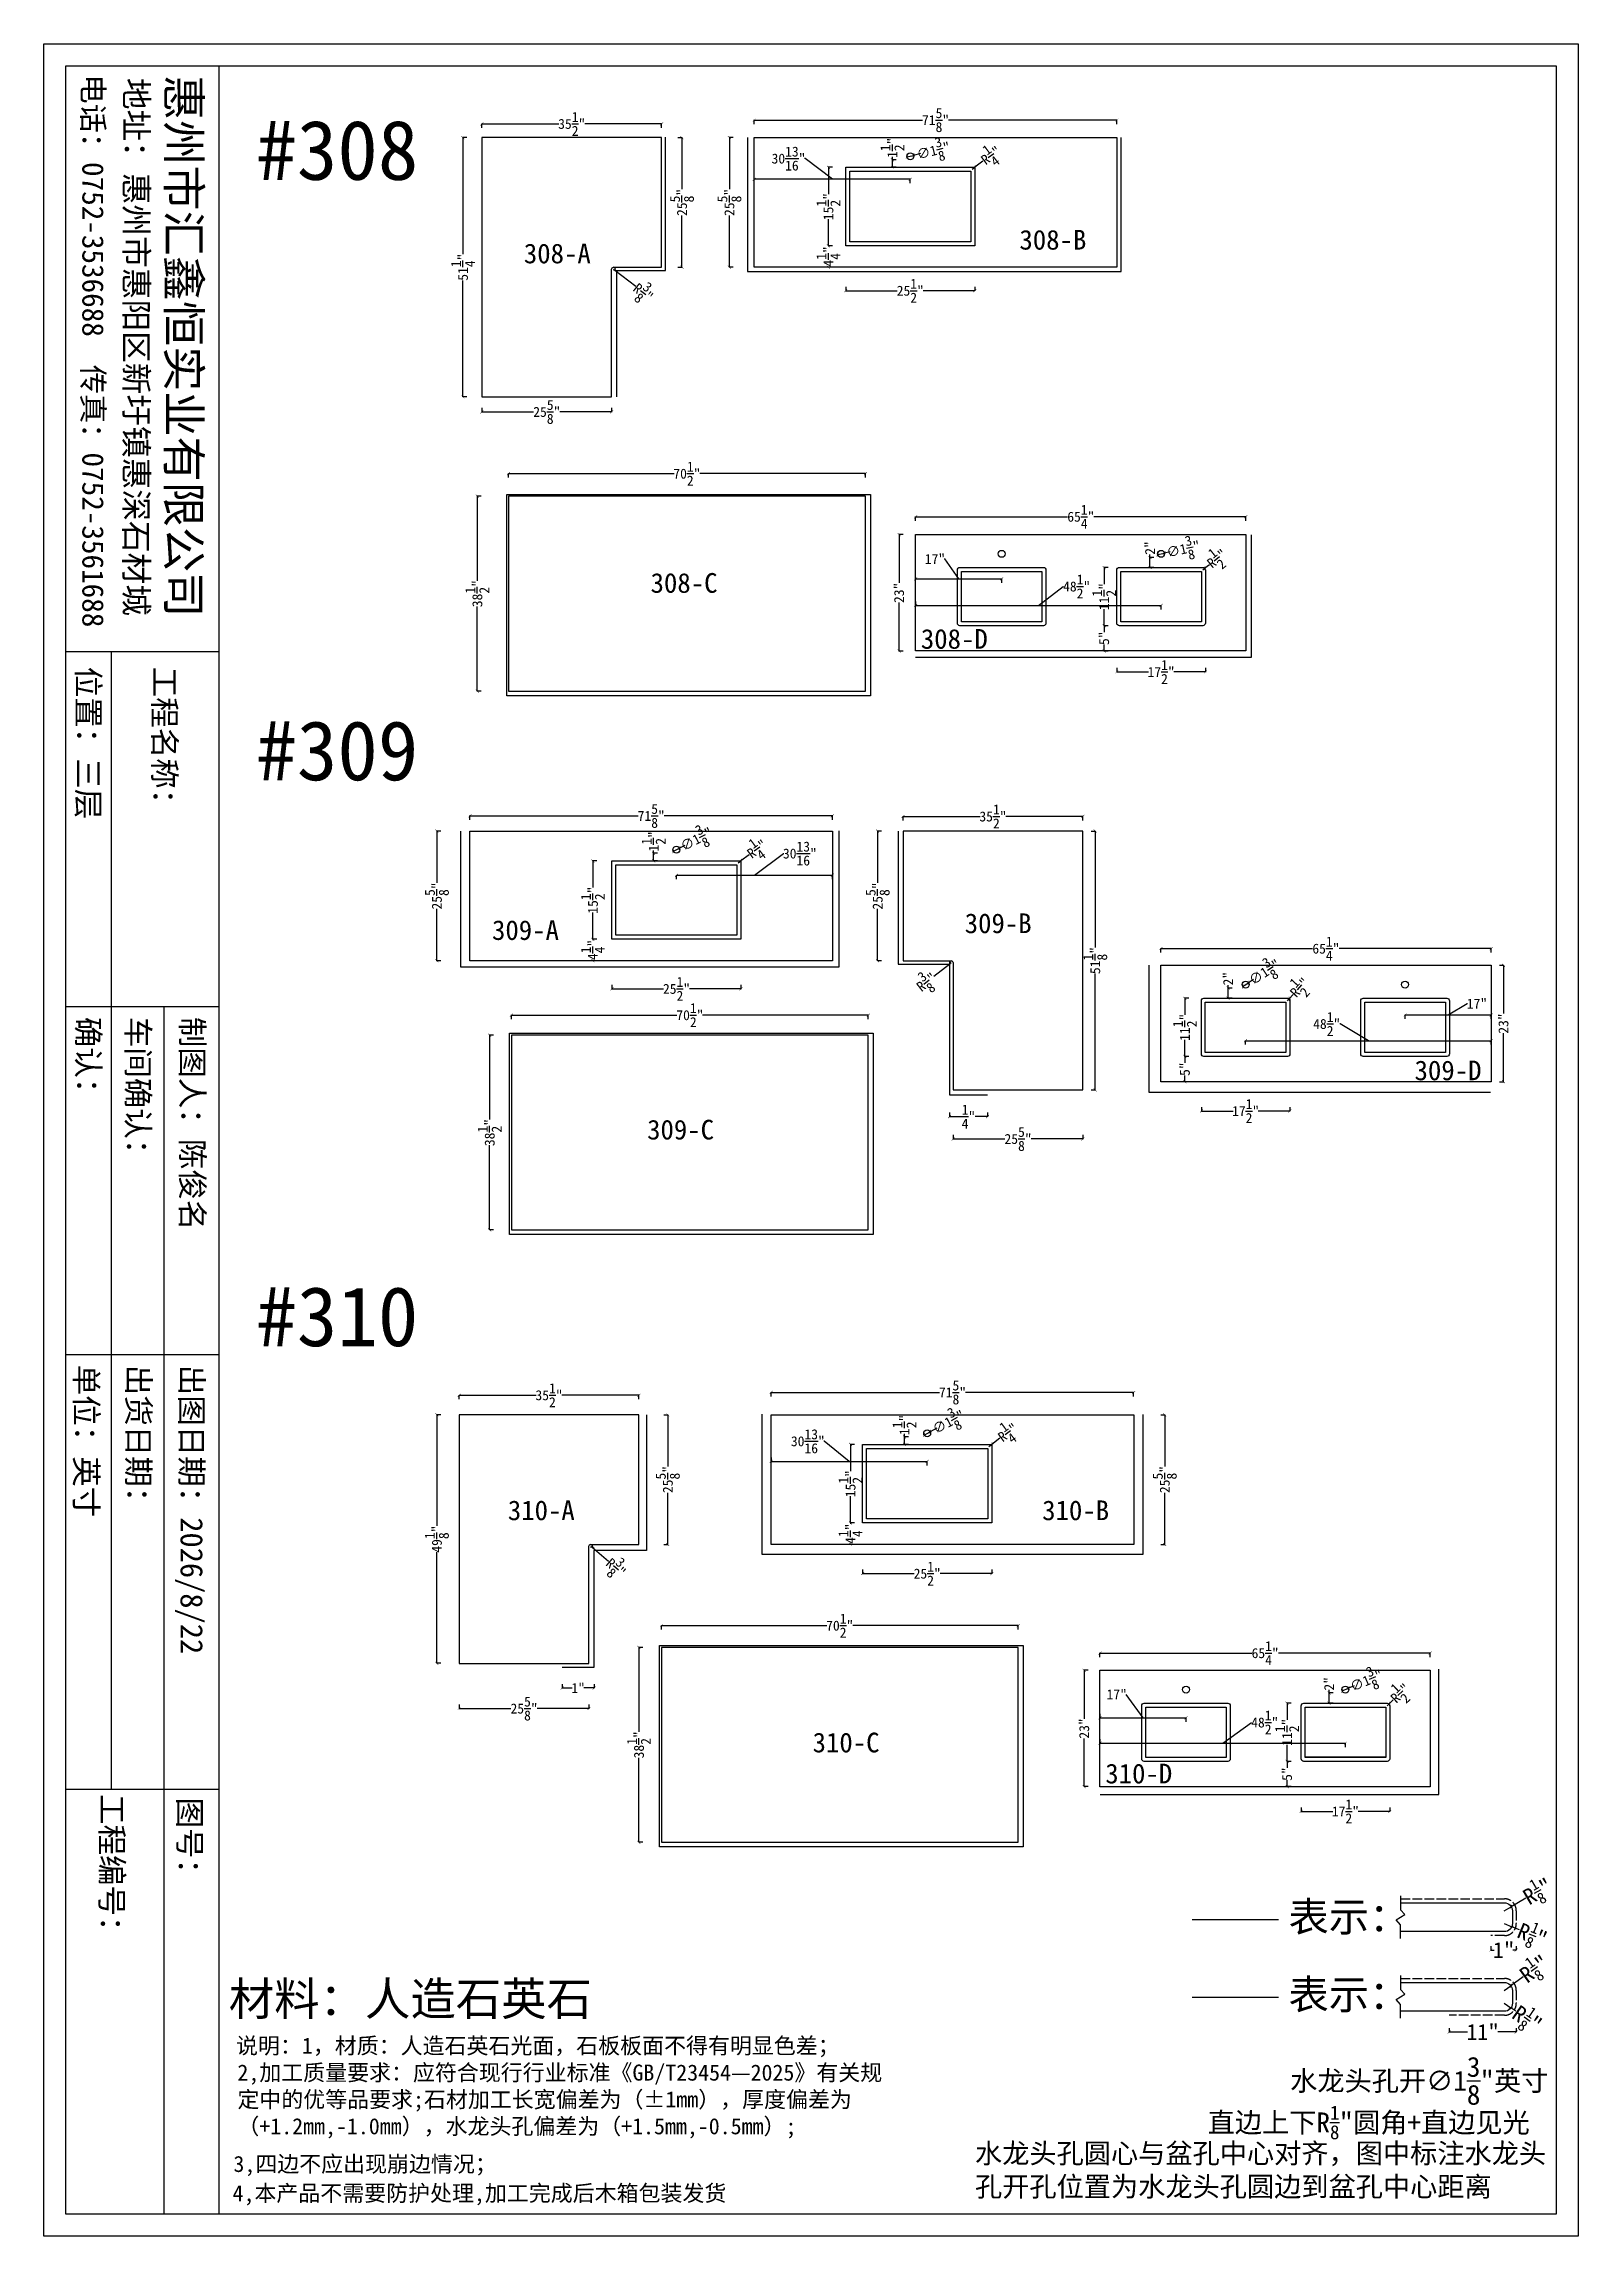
# Model space of a CAD drawing. Header units: millimetres. Extents: x 3183 to 64783, y -8707 to 2293.
# Drawn here: x 33983 to 41683, y -8707 to 2293 of the extents above; entities that cross this region are included whole.
import ezdxf
from ezdxf.lldxf.tags import DXFTag

# ---------------------------------------------------------------- set-up
doc = ezdxf.new("R2010")
doc.units = ezdxf.units.MM
doc.linetypes.add('ACAD_ISO02W100', pattern=[15, 12, -3])
for name, color, linetype in [('大样', 3, 'Continuous'), ('标注', 1, 'Continuous'), ('框', 4, 'Continuous'), ('编号', 6, 'Continuous'), ('说明', 8, 'Continuous')]:
    doc.layers.add(name, color=color, linetype=linetype)
doc.styles.get("Standard").update_dxf_attribs({"font": 'arial.ttf'})
doc.styles.add('样式 1', font='NSimSun.ttf')
tags = doc.linetypes.add('MB', pattern='A,0.5,-0.2,["MB",Standard,S=0.1,R=0,X=-0.1,Y=-0.05],-0.2', length=0.9).pattern_tags.tags
tags[6] = DXFTag(74, 10)
doc.linetypes.add('ZIGZAG', pattern='A,0.00254,-5.08,[131,ltypeshp.shx,S=5.08,R=0,X=-5.08,Y=0],-10.16,[131,ltypeshp.shx,S=5.08,R=180,X=5.08,Y=0],-5.08', length=20.32254)
doc.dimstyles.new('英寸', dxfattribs={"dimtxt": 50, "dimasz": 15, "dimexe": 1, "dimexo": 0.5, "dimtad": 0, "dimdec": 4, "dimlfac": 0.03937, "dimlunit": 5, "dimtxsty": '样式 1', "dimblk": 'ARCHTICK', "dimcen": 2.5, "dimclrt": 1, "dimadec": 0, "dimazin": 0, "dimtfac": 1, "dimtdec": 4, "dimtmove": 0, "dimatfit": 3, "dimfxl": 20, "dimfxlon": 1, "dimtolj": 1, "dimarcsym": 0})

msp = doc.modelspace()

# ---------------------------------------------------------------- texts
at = {"style": '样式 1'}
for s, height, p in [('#308', 298.833937, (35049.25591, 1610.27217)), ('#309', 298.833937, (35049.25591, -1402.51846)), ('#310', 298.833937, (35049.25591, -4241.87503)), ('表示：', 148.335143, (40229.05657, -7179.06421)), ('材料：人造石英石', 167.040749, (34910.89612, -7599.74178)), ('表示：', 148.335143, (40229.05657, -7568.85846))]:
    msp.add_text(s, height=height, dxfattribs=at).set_placement(p)
at = {"layer": '编号', "style": '样式 1'}
for s, p in [('308-B', (38878.74989, 1260.14846)), ('308-A', (36391.69814, 1191.3333)), ('308-C', (37027.6408, -461.7479)), ('308-D', (38384.02595, -742.50053)), ('309-B', (38604.14225, -2169.41664)), ('309-A', (36231.92203, -2203.62455)), ('309-D', (40861.73992, -2907.49057)), ('309-C', (37010.31682, -3204.82319)), ('310-A', (36311.33324, -5114.8777)), ('310-B', (38992.88224, -5114.8777)), ('310-C', (37840.70783, -6280.01301)), ('310-D', (39309.62924, -6435.65727))]:
    msp.add_text(s, height=98.784974, dxfattribs=at).set_placement(p)
at = {"layer": '说明', "style": '样式 1'}
for s, p in [('说明：1，材质：人造石英石光面，石板板面不得有明显色差；', (34947.28762, -7792.02171)), ('3,四边不应出现崩边情况；', (34934.18377, -8385.43461)), ('4,本产品不需要防护处理,加工完成后木箱包装发货', (34929.85368, -8531.96857))]:
    msp.add_text(s, height=80.7646928, dxfattribs=at).set_placement(p)
at = {"layer": '说明', "attachment_point": 1, "style": '样式 1'}
for s, insert, char_height, width in [('\\A1;水龙头孔开∅1\\S3/8;"英寸', (40237.53961, -7807.77114), 100.0649113, 1302.0825707), ('2,加工质量要求：应符合现行行业标准《GB/T23454—2025》有关规定中的优等品要求;石材加工长宽偏差为（±1mm），厚度偏差为（+1.2mm,-1.0mm），水龙头孔偏差为（+1.5mm,-0.5mm）;\\P', (34954.18534, -7846.23813), 80.76469278, 3265.2939405), ('\\A1;\\pxql;直边上下R{\\H0.7x;\\S1/8;}"圆角+直边见光', (39823.23137, -8052.88307), 100.0649113, 1776.3365841), ('水龙头孔圆心与盆孔中心对齐，图中标注水龙头孔开孔位置为水龙头孔圆边到盆孔中心距离', (38655.7927, -8241.77375), 100.0649113, 2932.7286827)]:
    msp.add_mtext(s, dxfattribs=dict(at, insert=insert, char_height=char_height, width=width))

# ---------------------------------------------------------------- blocks, each defined once
blk = doc.blocks.new('框')
for p, q in [((20795, -6593), (20795, -7292)), ((22381, -6593), (22381, -7292)), ((24364, -6593), (24364, -7292)), ((20795, -6845), (26302, -6845)), ((19175, -7084), (24364, -7084))]:
    blk.add_line(p, q)
at = {"layer": '框'}
for p, q in [((16502, -6593), (26302, -6593)), ((19175, -6593), (19175, -7292))]:
    blk.add_line(p, q, dxfattribs=at)
for points in [[(16402, -392), (26402, -392), (26402, -7392), (16402, -7392)], [(16502, -492), (26302, -492), (26302, -7292), (16502, -7292)]]:
    blk.add_lwpolyline(points, close=True, dxfattribs=at)
at = {"layer": '框', "style": '样式 1'}
for s, height, p in [('惠州市汇鑫恒实业有限公司', 151.11, (16544, -6829)), ('地址：惠州市惠阳区新圩镇惠深石材城', 105.84, (16557, -7023)), ('电话：0752-3536688', 97.69, (16541, -7216)), ('传真：0752-3561688', 97.69, (17866, -7216))]:
    blk.add_text(s, height=height, dxfattribs=at).set_placement(p)
for tag, p in [('制图人：', (20840, -6765)), ('出图日期：', (22427, -6768)), ('图号：', (24401, -6777)), ('工程名称：', (19243, -6892)), ('车间确认：', (20840, -7013)), ('出货日期：', (22427, -7011)), ('工程编号：', (24385, -7132)), ('位置：', (19243, -7240)), ('确认：', (20840, -7240)), ('单位：', (22427, -7249))]:
    blk.add_attdef(tag, p, '', height=102, dxfattribs=at)
blk = doc.blocks.new('_ArchTick')
at = {"color": 0, "linetype": 'ByBlock', "const_width": 0.15}
blk.add_lwpolyline([(-0.5, -0.5), (0.5, 0.5)], dxfattribs=at)
blk = doc.blocks.new('*D380')
at = {"layer": 'Defpoints', "color": 0, "transparency": 16777216}
for p in [(41372, -7125), (41245, -7199), (41372, -7272)]:
    blk.add_point(p, dxfattribs=at)
at = {"layer": '标注', "color": 0, "lineweight": -2, "transparency": 16777216}
for p, q in [((41245, -7252), (41245, -7273)), ((41372, -7252), (41372, -7273)), ((41245, -7272), (41262, -7272)), ((41372, -7272), (41355, -7272))]:
    blk.add_line(p, q, dxfattribs=at)
at = {"layer": '标注', "color": 0, "lineweight": -2, "transparency": 16777216, "xscale": 15, "yscale": 15, "zscale": 15, "rotation": 180}
blk.add_blockref('_ArchTick', (41245, -7272), dxfattribs=at)
at = {"layer": '标注', "color": 0, "lineweight": -2, "transparency": 16777216, "xscale": 15, "yscale": 15, "zscale": 15}
blk.add_blockref('_ArchTick', (41372, -7272), dxfattribs=at)
at = {"layer": '标注', "color": 1, "transparency": 16777216, "insert": (41309, -7272), "char_height": 80, "attachment_point": 5, "style": '样式 1'}
blk.add_mtext('\\A1;1"', dxfattribs=at)
blk = doc.blocks.new('*D376')
at = {"layer": 'Defpoints', "color": 0, "transparency": 16777216}
for p in [(41312, -7139), (41350, -7155)]:
    blk.add_point(p, dxfattribs=at)
at = {"layer": '标注', "color": 0, "lineweight": -2, "transparency": 16777216}
for p in [(41312, -7139), (41389, -7171)]:
    blk.add_line(p, (41350, -7155), dxfattribs=at)
at = {"layer": '标注', "color": 0, "lineweight": -2, "transparency": 16777216, "xscale": 15, "yscale": 15, "zscale": 15, "rotation": 157.781988696462}
blk.add_blockref('_ArchTick', (41350, -7155), dxfattribs=at)
at = {"layer": '标注', "color": 1, "transparency": 16777216, "insert": (41453, -7197), "char_height": 80, "attachment_point": 5, "rotation": 337.782, "style": '样式 1'}
blk.add_mtext('\\A1;R{\\H0.7x;\\S1/8;}"', dxfattribs=at)
blk = doc.blocks.new('*D377')
at = {"layer": 'Defpoints', "color": 0, "transparency": 16777216}
for p in [(41312, -7075), (41347, -7055)]:
    blk.add_point(p, dxfattribs=at)
at = {"layer": '标注', "color": 0, "lineweight": -2, "transparency": 16777216}
for p in [(41420, -7012), (41312, -7075)]:
    blk.add_line(p, (41347, -7055), dxfattribs=at)
at = {"layer": '标注', "color": 0, "lineweight": -2, "transparency": 16777216, "xscale": 15, "yscale": 15, "zscale": 15, "rotation": 210.3681656591391}
blk.add_blockref('_ArchTick', (41347, -7055), dxfattribs=at)
at = {"layer": '标注', "color": 1, "transparency": 16777216, "insert": (41480, -6977), "char_height": 80, "width": 32.08, "attachment_point": 5, "rotation": 30.3682, "style": '样式 1'}
blk.add_mtext('\\A1;R{\\H0.7x;\\S1/8;}"', dxfattribs=at)
blk = doc.blocks.new('*D381')
at = {"layer": 'Defpoints', "color": 0, "transparency": 16777216}
for p in [(41372, -7525), (41035, -7599), (41372, -7683)]:
    blk.add_point(p, dxfattribs=at)
at = {"layer": '标注', "color": 0, "lineweight": -2, "transparency": 16777216}
for p, q in [((41035, -7663), (41035, -7684)), ((41035, -7683), (41128, -7683)), ((41372, -7683), (41279, -7683)), ((41372, -7663), (41372, -7684))]:
    blk.add_line(p, q, dxfattribs=at)
at = {"layer": '标注', "color": 0, "lineweight": -2, "transparency": 16777216, "xscale": 15, "yscale": 15, "zscale": 15, "rotation": 180}
blk.add_blockref('_ArchTick', (41035, -7683), dxfattribs=at)
at = {"layer": '标注', "color": 0, "lineweight": -2, "transparency": 16777216, "xscale": 15, "yscale": 15, "zscale": 15}
blk.add_blockref('_ArchTick', (41372, -7683), dxfattribs=at)
at = {"layer": '标注', "color": 1, "transparency": 16777216, "insert": (41204, -7683), "char_height": 80, "attachment_point": 5, "style": '样式 1'}
blk.add_mtext('\\A1;11"', dxfattribs=at)
blk = doc.blocks.new('*D378')
at = {"layer": 'Defpoints', "color": 0, "transparency": 16777216}
for p in [(41312, -7539), (41345, -7562)]:
    blk.add_point(p, dxfattribs=at)
at = {"layer": '标注', "color": 0, "lineweight": -2, "transparency": 16777216}
for p in [(41312, -7539), (41370, -7579)]:
    blk.add_line(p, (41345, -7562), dxfattribs=at)
at = {"layer": '标注', "color": 0, "lineweight": -2, "transparency": 16777216, "xscale": 15, "yscale": 15, "zscale": 15, "rotation": 145.4963367511813}
blk.add_blockref('_ArchTick', (41345, -7562), dxfattribs=at)
at = {"layer": '标注', "color": 1, "transparency": 16777216, "insert": (41427, -7618), "char_height": 80, "attachment_point": 5, "rotation": 325.4963, "style": '样式 1'}
blk.add_mtext('\\A1;R{\\H0.7x;\\S1/8;}"', dxfattribs=at)
blk = doc.blocks.new('*D379')
at = {"layer": 'Defpoints', "color": 0, "transparency": 16777216}
for p in [(41312, -7474), (41345, -7451)]:
    blk.add_point(p, dxfattribs=at)
at = {"layer": '标注', "color": 0, "lineweight": -2, "transparency": 16777216}
for p in [(41312, -7474), (41407, -7407)]:
    blk.add_line(p, (41345, -7451), dxfattribs=at)
at = {"layer": '标注', "color": 0, "lineweight": -2, "transparency": 16777216, "xscale": 15, "yscale": 15, "zscale": 15, "rotation": 215.7626729903164}
blk.add_blockref('_ArchTick', (41345, -7451), dxfattribs=at)
at = {"layer": '标注', "color": 1, "transparency": 16777216, "insert": (41463, -7366), "char_height": 80, "width": 32.08, "attachment_point": 5, "rotation": 35.7627, "style": '样式 1'}
blk.add_mtext('\\A1;R{\\H0.7x;\\S1/8;}"', dxfattribs=at)
blk = doc.blocks.new('*D400')
at = {"layer": 'Defpoints', "color": 0, "transparency": 16777216}
for p in [(37083, 1891), (36181, 1822), (37083, 1822)]:
    blk.add_point(p, dxfattribs=at)
at = {"layer": '标注', "color": 0, "lineweight": -2, "transparency": 16777216}
for p, q in [((36181, 1871), (36181, 1892)), ((36181, 1891), (36567, 1891)), ((37083, 1891), (36697, 1891)), ((37083, 1871), (37083, 1892))]:
    blk.add_line(p, q, dxfattribs=at)
at = {"layer": '标注', "color": 0, "lineweight": -2, "transparency": 16777216, "xscale": 15, "yscale": 15, "zscale": 15, "rotation": 180}
blk.add_blockref('_ArchTick', (36181, 1891), dxfattribs=at)
at = {"layer": '标注', "color": 0, "lineweight": -2, "transparency": 16777216, "xscale": 15, "yscale": 15, "zscale": 15}
blk.add_blockref('_ArchTick', (37083, 1891), dxfattribs=at)
at = {"layer": '标注', "color": 1, "transparency": 16777216, "insert": (36632, 1891), "char_height": 50, "attachment_point": 5, "style": '样式 1'}
blk.add_mtext('\\A1;35{\\H1x;\\S1/2;}"', dxfattribs=at)
blk = doc.blocks.new('*D401')
at = {"layer": 'Defpoints', "color": 0, "transparency": 16777216}
for p in [(36181, 1822), (36086, 521), (36181, 521)]:
    blk.add_point(p, dxfattribs=at)
at = {"layer": '标注', "color": 0, "lineweight": -2, "transparency": 16777216}
for p, q in [((36106, 1822), (36085, 1822)), ((36086, 1822), (36086, 1238)), ((36086, 521), (36086, 1105)), ((36106, 521), (36085, 521))]:
    blk.add_line(p, q, dxfattribs=at)
at = {"layer": '标注', "color": 0, "lineweight": -2, "transparency": 16777216, "xscale": 15, "yscale": 15, "zscale": 15}
for p, rotation in [((36086, 1822), 90), ((36086, 521), 270)]:
    blk.add_blockref('_ArchTick', p, dxfattribs=dict(at, rotation=rotation))
at = {"layer": '标注', "color": 1, "transparency": 16777216, "insert": (36086, 1172), "char_height": 50, "attachment_point": 5, "rotation": 90, "style": '样式 1'}
blk.add_mtext('\\A1;51{\\H1x;\\S1/4;}"', dxfattribs=at)
blk = doc.blocks.new('*D402')
at = {"layer": 'Defpoints', "color": 0, "transparency": 16777216}
for p in [(36181, 521), (36832, 521), (36832, 446)]:
    blk.add_point(p, dxfattribs=at)
at = {"layer": '标注', "color": 0, "lineweight": -2, "transparency": 16777216}
for p, q in [((36181, 466), (36181, 445)), ((36181, 446), (36441, 446)), ((36832, 446), (36572, 446)), ((36832, 466), (36832, 445))]:
    blk.add_line(p, q, dxfattribs=at)
at = {"layer": '标注', "color": 0, "lineweight": -2, "transparency": 16777216, "xscale": 15, "yscale": 15, "zscale": 15, "rotation": 180}
blk.add_blockref('_ArchTick', (36181, 446), dxfattribs=at)
at = {"layer": '标注', "color": 0, "lineweight": -2, "transparency": 16777216, "xscale": 15, "yscale": 15, "zscale": 15}
blk.add_blockref('_ArchTick', (36832, 446), dxfattribs=at)
at = {"layer": '标注', "color": 1, "transparency": 16777216, "insert": (36507, 446), "char_height": 50, "attachment_point": 5, "style": '样式 1'}
blk.add_mtext('\\A1;25{\\H1x;\\S5/8;}"', dxfattribs=at)
blk = doc.blocks.new('*D403')
at = {"layer": 'Defpoints', "color": 0, "transparency": 16777216}
for p in [(37083, 1822), (37185, 1822), (37083, 1172)]:
    blk.add_point(p, dxfattribs=at)
at = {"layer": '标注', "color": 0, "lineweight": -2, "transparency": 16777216}
for p, q in [((37165, 1822), (37186, 1822)), ((37185, 1822), (37185, 1563)), ((37185, 1172), (37185, 1431)), ((37165, 1172), (37186, 1172))]:
    blk.add_line(p, q, dxfattribs=at)
at = {"layer": '标注', "color": 0, "lineweight": -2, "transparency": 16777216, "xscale": 15, "yscale": 15, "zscale": 15}
for p, rotation in [((37185, 1822), 90), ((37185, 1172), 270)]:
    blk.add_blockref('_ArchTick', p, dxfattribs=dict(at, rotation=rotation))
at = {"layer": '标注', "color": 1, "transparency": 16777216, "insert": (37185, 1497), "char_height": 50, "attachment_point": 5, "rotation": 90, "style": '样式 1'}
blk.add_mtext('\\A1;25{\\H1x;\\S5/8;}"', dxfattribs=at)
blk = doc.blocks.new('*D404')
at = {"layer": 'Defpoints', "color": 0, "transparency": 16777216}
for p in [(36842, 1162), (36849, 1156)]:
    blk.add_point(p, dxfattribs=at)
at = {"layer": '标注', "color": 0, "lineweight": -2, "transparency": 16777216}
for p in [(36842, 1162), (36953, 1075)]:
    blk.add_line(p, (36849, 1156), dxfattribs=at)
blk.add_arc((36842, 1162), 9.52, 315.8561, 86.9923, dxfattribs=at)
at = {"layer": '标注', "color": 0, "lineweight": -2, "transparency": 16777216, "xscale": 15, "yscale": 15, "zscale": 15, "rotation": 141.8713949704866}
blk.add_blockref('_ArchTick', (36849, 1156), dxfattribs=at)
at = {"layer": '标注', "color": 1, "transparency": 16777216, "insert": (36991, 1045), "char_height": 50, "attachment_point": 5, "rotation": 321.8714, "style": '样式 1'}
blk.add_mtext('\\A1;R{\\H1x;\\S3/8;}"', dxfattribs=at)
blk = doc.blocks.new('*D405')
at = {"layer": 'Defpoints', "color": 0, "transparency": 16777216}
for p in [(37548, 1613), (37548, 1279), (38331, 1279)]:
    blk.add_point(p, dxfattribs=at)
at = {"layer": '标注', "color": 0, "lineweight": -2, "transparency": 16777216}
for p, q in [((37803, 1717), (37801, 1717)), ((37940, 1613), (37803, 1717)), ((37548, 1593), (37548, 1614)), ((38331, 1613), (37548, 1613)), ((38331, 1593), (38331, 1614))]:
    blk.add_line(p, q, dxfattribs=at)
at = {"layer": '标注', "color": 0, "lineweight": -2, "transparency": 16777216, "xscale": 15, "yscale": 15, "zscale": 15, "rotation": 180}
blk.add_blockref('_ArchTick', (37548, 1613), dxfattribs=at)
at = {"layer": '标注', "color": 0, "lineweight": -2, "transparency": 16777216, "xscale": 15, "yscale": 15, "zscale": 15}
blk.add_blockref('_ArchTick', (38331, 1613), dxfattribs=at)
at = {"layer": '标注', "color": 1, "transparency": 16777216, "insert": (37720, 1717), "char_height": 50, "attachment_point": 5, "style": '样式 1'}
blk.add_mtext('\\A1;30{\\H1x;\\S13/16;}"', dxfattribs=at)
blk = doc.blocks.new('*D406')
at = {"layer": 'Defpoints', "color": 0, "transparency": 16777216}
for p in [(37920, 1673), (38129, 1673), (38129, 1279)]:
    blk.add_point(p, dxfattribs=at)
at = {"layer": '标注', "color": 0, "lineweight": -2, "transparency": 16777216}
for p, q in [((37940, 1673), (37919, 1673)), ((37920, 1673), (37920, 1539)), ((37920, 1279), (37920, 1413)), ((37940, 1279), (37919, 1279))]:
    blk.add_line(p, q, dxfattribs=at)
at = {"layer": '标注', "color": 0, "lineweight": -2, "transparency": 16777216, "xscale": 15, "yscale": 15, "zscale": 15}
for p, rotation in [((37920, 1673), 90), ((37920, 1279), 270)]:
    blk.add_blockref('_ArchTick', p, dxfattribs=dict(at, rotation=rotation))
at = {"layer": '标注', "color": 1, "transparency": 16777216, "insert": (37920, 1476), "char_height": 50, "attachment_point": 5, "rotation": 90, "style": '样式 1'}
blk.add_mtext('\\A1;15{\\H1x;\\S1/2;}"', dxfattribs=at)
blk = doc.blocks.new('*D407')
at = {"layer": 'Defpoints', "color": 0, "transparency": 16777216}
for p in [(38641, 1663), (38655, 1673)]:
    blk.add_point(p, dxfattribs=at)
at = {"layer": '标注', "color": 0, "lineweight": -2, "transparency": 16777216}
for p in [(38641, 1663), (38696, 1704)]:
    blk.add_line(p, (38655, 1673), dxfattribs=at)
at = {"layer": '标注', "color": 0, "lineweight": -2, "transparency": 16777216, "xscale": 15, "yscale": 15, "zscale": 15, "rotation": 216.4564858521885}
blk.add_blockref('_ArchTick', (38655, 1673), dxfattribs=at)
at = {"layer": '标注', "color": 1, "transparency": 16777216, "insert": (38736, 1733), "char_height": 50, "attachment_point": 5, "rotation": 36.4565, "style": '样式 1'}
blk.add_mtext('\\A1;R\\S1/4;"', dxfattribs=at)
blk = doc.blocks.new('*D408')
at = {"layer": 'Defpoints', "color": 0, "transparency": 16777216}
for p in [(38062, 1279), (37920, 1172), (38043, 1172)]:
    blk.add_point(p, dxfattribs=at)
at = {"layer": '标注', "color": 0, "lineweight": -2, "transparency": 16777216}
for p, q in [((37940, 1279), (37919, 1279)), ((37920, 1279), (37920, 1275)), ((37940, 1172), (37919, 1172)), ((37920, 1172), (37920, 1176))]:
    blk.add_line(p, q, dxfattribs=at)
at = {"layer": '标注', "color": 0, "lineweight": -2, "transparency": 16777216, "xscale": 15, "yscale": 15, "zscale": 15}
for p, rotation in [((37920, 1279), 90), ((37920, 1172), 270)]:
    blk.add_blockref('_ArchTick', p, dxfattribs=dict(at, rotation=rotation))
at = {"layer": '标注', "color": 1, "transparency": 16777216, "insert": (37920, 1226), "char_height": 50, "attachment_point": 5, "rotation": 90, "style": '样式 1'}
blk.add_mtext('\\A1;4{\\H1x;\\S1/4;}"', dxfattribs=at)
blk = doc.blocks.new('*D409')
at = {"layer": 'Defpoints', "color": 0, "transparency": 16777216}
for p in [(38655, 1434), (38007, 1404), (38655, 1054)]:
    blk.add_point(p, dxfattribs=at)
at = {"layer": '标注', "color": 0, "lineweight": -2, "transparency": 16777216}
for p, q in [((38007, 1074), (38007, 1053)), ((38007, 1054), (38266, 1054)), ((38655, 1054), (38396, 1054)), ((38655, 1074), (38655, 1053))]:
    blk.add_line(p, q, dxfattribs=at)
at = {"layer": '标注', "color": 0, "lineweight": -2, "transparency": 16777216, "xscale": 15, "yscale": 15, "zscale": 15, "rotation": 180}
blk.add_blockref('_ArchTick', (38007, 1054), dxfattribs=at)
at = {"layer": '标注', "color": 0, "lineweight": -2, "transparency": 16777216, "xscale": 15, "yscale": 15, "zscale": 15}
blk.add_blockref('_ArchTick', (38655, 1054), dxfattribs=at)
at = {"layer": '标注', "color": 1, "transparency": 16777216, "insert": (38331, 1054), "char_height": 50, "attachment_point": 5, "style": '样式 1'}
blk.add_mtext('\\A1;25{\\H1x;\\S1/2;}"', dxfattribs=at)
blk = doc.blocks.new('*D410')
at = {"layer": 'Defpoints', "color": 0, "transparency": 16777216}
for p in [(38241, 1711), (38331, 1711), (38331, 1673)]:
    blk.add_point(p, dxfattribs=at)
at = {"layer": '标注', "color": 0, "lineweight": -2, "transparency": 16777216}
for p, q in [((38261, 1711), (38240, 1711)), ((38261, 1673), (38240, 1673)), ((38241, 1711), (38241, 1726)), ((38241, 1673), (38241, 1711))]:
    blk.add_line(p, q, dxfattribs=at)
at = {"layer": '标注', "color": 0, "lineweight": -2, "transparency": 16777216, "xscale": 15, "yscale": 15, "zscale": 15}
for p, rotation in [((38241, 1711), 90), ((38241, 1673), 270)]:
    blk.add_blockref('_ArchTick', p, dxfattribs=dict(at, rotation=rotation))
at = {"layer": '标注', "color": 1, "transparency": 16777216, "insert": (38241, 1771), "char_height": 50, "attachment_point": 5, "rotation": 90, "style": '样式 1'}
blk.add_mtext('\\A1;1{\\H1x;\\S1/2;}"', dxfattribs=at)
blk = doc.blocks.new('*D411')
at = {"layer": 'Defpoints', "color": 0, "transparency": 16777216}
for p in [(38314, 1725), (38348, 1733)]:
    blk.add_point(p, dxfattribs=at)
at = {"layer": '标注', "color": 0, "lineweight": -2, "transparency": 16777216}
for p in [(38314, 1725), (38383, 1742)]:
    blk.add_line(p, (38348, 1733), dxfattribs=at)
at = {"layer": '标注', "color": 0, "lineweight": -2, "transparency": 16777216, "xscale": 15, "yscale": 15, "zscale": 15}
for p, rotation in [((38314, 1725), 13.86963482889942), ((38348, 1733), 193.8696348288994)]:
    blk.add_blockref('_ArchTick', p, dxfattribs=dict(at, rotation=rotation))
at = {"layer": '标注', "color": 1, "transparency": 16777216, "insert": (38447, 1757), "char_height": 50, "attachment_point": 5, "rotation": 13.8696, "style": '样式 1'}
blk.add_mtext('\\A1;∅1{\\H1x;\\S3/8;}"', dxfattribs=at)
blk = doc.blocks.new('*D412')
at = {"layer": 'Defpoints', "color": 0, "transparency": 16777216}
for p in [(39368, 1910), (37548, 1822), (39368, 1822)]:
    blk.add_point(p, dxfattribs=at)
at = {"layer": '标注', "color": 0, "lineweight": -2, "transparency": 16777216}
for p, q in [((37548, 1890), (37548, 1911)), ((37548, 1910), (38393, 1910)), ((39368, 1910), (38523, 1910)), ((39368, 1890), (39368, 1911))]:
    blk.add_line(p, q, dxfattribs=at)
at = {"layer": '标注', "color": 0, "lineweight": -2, "transparency": 16777216, "xscale": 15, "yscale": 15, "zscale": 15, "rotation": 180}
blk.add_blockref('_ArchTick', (37548, 1910), dxfattribs=at)
at = {"layer": '标注', "color": 0, "lineweight": -2, "transparency": 16777216, "xscale": 15, "yscale": 15, "zscale": 15}
blk.add_blockref('_ArchTick', (39368, 1910), dxfattribs=at)
at = {"layer": '标注', "color": 1, "transparency": 16777216, "insert": (38458, 1910), "char_height": 50, "attachment_point": 5, "style": '样式 1'}
blk.add_mtext('\\A1;71{\\H1x;\\S5/8;}"', dxfattribs=at)
blk = doc.blocks.new('*D413')
at = {"layer": 'Defpoints', "color": 0, "transparency": 16777216}
for p in [(37599, 1822), (37423, 1172), (37599, 1172)]:
    blk.add_point(p, dxfattribs=at)
at = {"layer": '标注', "color": 0, "lineweight": -2, "transparency": 16777216}
for p, q in [((37443, 1822), (37422, 1822)), ((37423, 1822), (37423, 1563)), ((37423, 1172), (37423, 1431)), ((37443, 1172), (37422, 1172))]:
    blk.add_line(p, q, dxfattribs=at)
at = {"layer": '标注', "color": 0, "lineweight": -2, "transparency": 16777216, "xscale": 15, "yscale": 15, "zscale": 15}
for p, rotation in [((37423, 1822), 90), ((37423, 1172), 270)]:
    blk.add_blockref('_ArchTick', p, dxfattribs=dict(at, rotation=rotation))
at = {"layer": '标注', "color": 1, "transparency": 16777216, "insert": (37423, 1497), "char_height": 50, "attachment_point": 5, "rotation": 90, "style": '样式 1'}
blk.add_mtext('\\A1;25{\\H1x;\\S5/8;}"', dxfattribs=at)
blk = doc.blocks.new('*D414')
at = {"layer": 'Defpoints', "color": 0, "transparency": 16777216}
for p in [(38106, 136), (36315, 23), (38106, 23)]:
    blk.add_point(p, dxfattribs=at)
at = {"layer": '标注', "color": 0, "lineweight": -2, "transparency": 16777216}
for p, q in [((36315, 116), (36315, 137)), ((36315, 136), (37146, 136)), ((38106, 136), (37275, 136)), ((38106, 116), (38106, 137))]:
    blk.add_line(p, q, dxfattribs=at)
at = {"layer": '标注', "color": 0, "lineweight": -2, "transparency": 16777216, "xscale": 15, "yscale": 15, "zscale": 15, "rotation": 180}
blk.add_blockref('_ArchTick', (36315, 136), dxfattribs=at)
at = {"layer": '标注', "color": 0, "lineweight": -2, "transparency": 16777216, "xscale": 15, "yscale": 15, "zscale": 15}
blk.add_blockref('_ArchTick', (38106, 136), dxfattribs=at)
at = {"layer": '标注', "color": 1, "transparency": 16777216, "insert": (37210, 136), "char_height": 50, "attachment_point": 5, "style": '样式 1'}
blk.add_mtext('\\A1;70{\\H1x;\\S1/2;}"', dxfattribs=at)
blk = doc.blocks.new('*D415')
at = {"layer": 'Defpoints', "color": 0, "transparency": 16777216}
for p in [(36484, 23), (36158, -955), (36484, -955)]:
    blk.add_point(p, dxfattribs=at)
at = {"layer": '标注', "color": 0, "lineweight": -2, "transparency": 16777216}
for p, q in [((36178, 23), (36157, 23)), ((36158, 23), (36158, -401)), ((36158, -955), (36158, -531)), ((36178, -955), (36157, -955))]:
    blk.add_line(p, q, dxfattribs=at)
at = {"layer": '标注', "color": 0, "lineweight": -2, "transparency": 16777216, "xscale": 15, "yscale": 15, "zscale": 15}
for p, rotation in [((36158, 23), 90), ((36158, -955), 270)]:
    blk.add_blockref('_ArchTick', p, dxfattribs=dict(at, rotation=rotation))
at = {"layer": '标注', "color": 1, "transparency": 16777216, "insert": (36158, -466), "char_height": 50, "attachment_point": 5, "rotation": 90, "style": '样式 1'}
blk.add_mtext('\\A1;38{\\H1x;\\S1/2;}"', dxfattribs=at)
blk = doc.blocks.new('*D416')
at = {"layer": 'Defpoints', "color": 0, "transparency": 16777216}
for p in [(38358, -80), (38358, -170), (40015, -170)]:
    blk.add_point(p, dxfattribs=at)
at = {"layer": '标注', "color": 0, "lineweight": -2, "transparency": 16777216}
for p, q in [((38358, -100), (38358, -79)), ((38358, -80), (39120, -80)), ((40015, -80), (39253, -80)), ((40015, -100), (40015, -79))]:
    blk.add_line(p, q, dxfattribs=at)
at = {"layer": '标注', "color": 0, "lineweight": -2, "transparency": 16777216, "xscale": 15, "yscale": 15, "zscale": 15, "rotation": 180}
blk.add_blockref('_ArchTick', (38358, -80), dxfattribs=at)
at = {"layer": '标注', "color": 0, "lineweight": -2, "transparency": 16777216, "xscale": 15, "yscale": 15, "zscale": 15}
blk.add_blockref('_ArchTick', (40015, -80), dxfattribs=at)
at = {"layer": '标注', "color": 1, "transparency": 16777216, "insert": (39187, -80), "char_height": 50, "attachment_point": 5, "style": '样式 1'}
blk.add_mtext('\\A1;65{\\H1x;\\S1/4;}"', dxfattribs=at)
blk = doc.blocks.new('*D417')
at = {"layer": 'Defpoints', "color": 0, "transparency": 16777216}
for p in [(38358, -170), (38275, -754), (38358, -754)]:
    blk.add_point(p, dxfattribs=at)
at = {"layer": '标注', "color": 0, "lineweight": -2, "transparency": 16777216}
for p, q in [((38295, -170), (38274, -170)), ((38275, -170), (38275, -412)), ((38275, -754), (38275, -511)), ((38295, -754), (38274, -754))]:
    blk.add_line(p, q, dxfattribs=at)
at = {"layer": '标注', "color": 0, "lineweight": -2, "transparency": 16777216, "xscale": 15, "yscale": 15, "zscale": 15}
for p, rotation in [((38275, -170), 90), ((38275, -754), 270)]:
    blk.add_blockref('_ArchTick', p, dxfattribs=dict(at, rotation=rotation))
at = {"layer": '标注', "color": 1, "transparency": 16777216, "insert": (38275, -462), "char_height": 50, "attachment_point": 5, "rotation": 90, "style": '样式 1'}
blk.add_mtext('\\A1;23"', dxfattribs=at)
blk = doc.blocks.new('*D418')
at = {"layer": 'Defpoints', "color": 0, "transparency": 16777216}
for p in [(38358, -407), (38790, -392), (38790, -627)]:
    blk.add_point(p, dxfattribs=at)
at = {"layer": '标注', "color": 0, "lineweight": -2, "transparency": 16777216}
for p, q in [((38504, -292), (38502, -292)), ((38574, -392), (38504, -292)), ((38358, -407), (38358, -391)), ((38358, -392), (38790, -392)), ((38790, -412), (38790, -391))]:
    blk.add_line(p, q, dxfattribs=at)
at = {"layer": '标注', "color": 0, "lineweight": -2, "transparency": 16777216, "xscale": 15, "yscale": 15, "zscale": 15, "rotation": 180}
blk.add_blockref('_ArchTick', (38358, -392), dxfattribs=at)
at = {"layer": '标注', "color": 0, "lineweight": -2, "transparency": 16777216, "xscale": 15, "yscale": 15, "zscale": 15}
blk.add_blockref('_ArchTick', (38790, -392), dxfattribs=at)
at = {"layer": '标注', "color": 1, "transparency": 16777216, "insert": (38455, -292), "char_height": 50, "attachment_point": 5, "style": '样式 1'}
blk.add_mtext('\\A1;17"', dxfattribs=at)
blk = doc.blocks.new('*D419')
at = {"layer": 'Defpoints', "color": 0, "transparency": 16777216}
for p in [(38358, -490), (39590, -525), (39590, -627)]:
    blk.add_point(p, dxfattribs=at)
at = {"layer": '标注', "color": 0, "lineweight": -2, "transparency": 16777216}
for p, q in [((38974, -525), (39099, -430)), ((39099, -430), (39100, -430)), ((38358, -505), (38358, -526)), ((38358, -525), (39590, -525)), ((39590, -545), (39590, -524))]:
    blk.add_line(p, q, dxfattribs=at)
at = {"layer": '标注', "color": 0, "lineweight": -2, "transparency": 16777216, "xscale": 15, "yscale": 15, "zscale": 15, "rotation": 180}
blk.add_blockref('_ArchTick', (38358, -525), dxfattribs=at)
at = {"layer": '标注', "color": 0, "lineweight": -2, "transparency": 16777216, "xscale": 15, "yscale": 15, "zscale": 15}
blk.add_blockref('_ArchTick', (39590, -525), dxfattribs=at)
at = {"layer": '标注', "color": 1, "transparency": 16777216, "insert": (39166, -430), "char_height": 50, "attachment_point": 5, "style": '样式 1'}
blk.add_mtext('\\A1;48{\\H1x;\\S1/2;}"', dxfattribs=at)
blk = doc.blocks.new('*D420')
at = {"layer": 'Defpoints', "color": 0, "transparency": 16777216}
for p in [(39534, -284), (39590, -284), (39590, -335)]:
    blk.add_point(p, dxfattribs=at)
at = {"layer": '标注', "color": 0, "lineweight": -2, "transparency": 16777216}
for p, q in [((39554, -284), (39533, -284)), ((39534, -284), (39534, -269)), ((39534, -335), (39534, -284)), ((39554, -335), (39533, -335))]:
    blk.add_line(p, q, dxfattribs=at)
at = {"layer": '标注', "color": 0, "lineweight": -2, "transparency": 16777216, "xscale": 15, "yscale": 15, "zscale": 15}
for p, rotation in [((39534, -284), 90), ((39534, -335), 270)]:
    blk.add_blockref('_ArchTick', p, dxfattribs=dict(at, rotation=rotation))
at = {"layer": '标注', "color": 1, "transparency": 16777216, "insert": (39534, -237), "char_height": 50, "attachment_point": 5, "rotation": 90, "style": '样式 1'}
blk.add_mtext('\\A1;2"', dxfattribs=at)
blk = doc.blocks.new('*D421')
at = {"layer": 'Defpoints', "color": 0, "transparency": 16777216}
for p in [(39367, -394), (39812, -394), (39812, -859)]:
    blk.add_point(p, dxfattribs=at)
at = {"layer": '标注', "color": 0, "lineweight": -2, "transparency": 16777216}
for p, q in [((39367, -839), (39367, -860)), ((39367, -859), (39527, -859)), ((39812, -859), (39653, -859)), ((39812, -839), (39812, -860))]:
    blk.add_line(p, q, dxfattribs=at)
at = {"layer": '标注', "color": 0, "lineweight": -2, "transparency": 16777216, "xscale": 15, "yscale": 15, "zscale": 15, "rotation": 180}
blk.add_blockref('_ArchTick', (39367, -859), dxfattribs=at)
at = {"layer": '标注', "color": 0, "lineweight": -2, "transparency": 16777216, "xscale": 15, "yscale": 15, "zscale": 15}
blk.add_blockref('_ArchTick', (39812, -859), dxfattribs=at)
at = {"layer": '标注', "color": 1, "transparency": 16777216, "insert": (39590, -859), "char_height": 50, "attachment_point": 5, "style": '样式 1'}
blk.add_mtext('\\A1;17{\\H1x;\\S1/2;}"', dxfattribs=at)
blk = doc.blocks.new('*D422')
at = {"layer": 'Defpoints', "color": 0, "transparency": 16777216}
for p in [(39304, -335), (39469, -335), (39469, -627)]:
    blk.add_point(p, dxfattribs=at)
at = {"layer": '标注', "color": 0, "lineweight": -2, "transparency": 16777216}
for p, q in [((39324, -335), (39303, -335)), ((39304, -335), (39304, -418)), ((39304, -627), (39304, -544)), ((39324, -627), (39303, -627))]:
    blk.add_line(p, q, dxfattribs=at)
at = {"layer": '标注', "color": 0, "lineweight": -2, "transparency": 16777216, "xscale": 15, "yscale": 15, "zscale": 15}
for p, rotation in [((39304, -335), 90), ((39304, -627), 270)]:
    blk.add_blockref('_ArchTick', p, dxfattribs=dict(at, rotation=rotation))
at = {"layer": '标注', "color": 1, "transparency": 16777216, "insert": (39304, -481), "char_height": 50, "attachment_point": 5, "rotation": 90, "style": '样式 1'}
blk.add_mtext('\\A1;11{\\H1x;\\S1/2;}"', dxfattribs=at)
blk = doc.blocks.new('*D423')
at = {"layer": 'Defpoints', "color": 0, "transparency": 16777216}
for p in [(39469, -627), (39304, -754), (39469, -754)]:
    blk.add_point(p, dxfattribs=at)
at = {"layer": '标注', "color": 0, "lineweight": -2, "transparency": 16777216}
for p, q in [((39324, -627), (39303, -627)), ((39304, -627), (39304, -659)), ((39324, -754), (39303, -754)), ((39304, -754), (39304, -722))]:
    blk.add_line(p, q, dxfattribs=at)
at = {"layer": '标注', "color": 0, "lineweight": -2, "transparency": 16777216, "xscale": 15, "yscale": 15, "zscale": 15}
for p, rotation in [((39304, -627), 90), ((39304, -754), 270)]:
    blk.add_blockref('_ArchTick', p, dxfattribs=dict(at, rotation=rotation))
at = {"layer": '标注', "color": 1, "transparency": 16777216, "insert": (39304, -690), "char_height": 50, "attachment_point": 5, "rotation": 90, "style": '样式 1'}
blk.add_mtext('\\A1;5"', dxfattribs=at)
blk = doc.blocks.new('*D424')
at = {"layer": 'Defpoints', "color": 0, "transparency": 16777216}
for p in [(39799, -347), (39809, -339)]:
    blk.add_point(p, dxfattribs=at)
at = {"layer": '标注', "color": 0, "lineweight": -2, "transparency": 16777216}
for p in [(39833, -321), (39799, -347)]:
    blk.add_line(p, (39809, -339), dxfattribs=at)
at = {"layer": '标注', "color": 0, "lineweight": -2, "transparency": 16777216, "xscale": 15, "yscale": 15, "zscale": 15, "rotation": 218.856649857485}
blk.add_blockref('_ArchTick', (39809, -339), dxfattribs=at)
at = {"layer": '标注', "color": 1, "transparency": 16777216, "insert": (39870, -290), "char_height": 50, "attachment_point": 5, "rotation": 38.8566, "style": '样式 1'}
blk.add_mtext('\\A1;R{\\H1x;\\S1/2;}"', dxfattribs=at)
blk = doc.blocks.new('*D425')
at = {"layer": 'Defpoints', "color": 0, "transparency": 16777216}
for p in [(39573, -270), (39607, -263)]:
    blk.add_point(p, dxfattribs=at)
at = {"layer": '标注', "color": 0, "lineweight": -2, "transparency": 16777216}
for p in [(39573, -270), (39636, -256)]:
    blk.add_line(p, (39607, -263), dxfattribs=at)
at = {"layer": '标注', "color": 0, "lineweight": -2, "transparency": 16777216, "xscale": 15, "yscale": 15, "zscale": 15}
for p, rotation in [((39573, -270), 12.52767865333214), ((39607, -263), 192.5276786533321)]:
    blk.add_blockref('_ArchTick', p, dxfattribs=dict(at, rotation=rotation))
at = {"layer": '标注', "color": 1, "transparency": 16777216, "insert": (39701, -242), "char_height": 50, "attachment_point": 5, "rotation": 12.5277, "style": '样式 1'}
blk.add_mtext('\\A1;∅1{\\H1x;\\S3/8;}"', dxfattribs=at)
blk = doc.blocks.new('*D426')
at = {"layer": 'Defpoints', "color": 0, "transparency": 16777216}
for p in [(37940, -1879), (37158, -2200), (37940, -2200)]:
    blk.add_point(p, dxfattribs=at)
at = {"layer": '标注', "color": 0, "lineweight": -2, "transparency": 16777216}
for p, q in [((37549, -1879), (37695, -1770)), ((37695, -1770), (37696, -1770)), ((37158, -1899), (37158, -1878)), ((37158, -1879), (37940, -1879)), ((37940, -1899), (37940, -1878))]:
    blk.add_line(p, q, dxfattribs=at)
at = {"layer": '标注', "color": 0, "lineweight": -2, "transparency": 16777216, "xscale": 15, "yscale": 15, "zscale": 15, "rotation": 180}
blk.add_blockref('_ArchTick', (37158, -1879), dxfattribs=at)
at = {"layer": '标注', "color": 0, "lineweight": -2, "transparency": 16777216, "xscale": 15, "yscale": 15, "zscale": 15}
blk.add_blockref('_ArchTick', (37940, -1879), dxfattribs=at)
at = {"layer": '标注', "color": 1, "transparency": 16777216, "insert": (37777, -1770), "char_height": 50, "attachment_point": 5, "style": '样式 1'}
blk.add_mtext('\\A1;30{\\H1x;\\S13/16;}"', dxfattribs=at)
blk = doc.blocks.new('*D427')
at = {"layer": 'Defpoints', "color": 0, "transparency": 16777216}
for p in [(37940, -1581), (36121, -1657), (37940, -1657)]:
    blk.add_point(p, dxfattribs=at)
at = {"layer": '标注', "color": 0, "lineweight": -2, "transparency": 16777216}
for p, q in [((36121, -1601), (36121, -1580)), ((36121, -1581), (36965, -1581)), ((37940, -1581), (37096, -1581)), ((37940, -1601), (37940, -1580))]:
    blk.add_line(p, q, dxfattribs=at)
at = {"layer": '标注', "color": 0, "lineweight": -2, "transparency": 16777216, "xscale": 15, "yscale": 15, "zscale": 15, "rotation": 180}
blk.add_blockref('_ArchTick', (36121, -1581), dxfattribs=at)
at = {"layer": '标注', "color": 0, "lineweight": -2, "transparency": 16777216, "xscale": 15, "yscale": 15, "zscale": 15}
blk.add_blockref('_ArchTick', (37940, -1581), dxfattribs=at)
at = {"layer": '标注', "color": 1, "transparency": 16777216, "insert": (37031, -1581), "char_height": 50, "attachment_point": 5, "style": '样式 1'}
blk.add_mtext('\\A1;71{\\H1x;\\S5/8;}"', dxfattribs=at)
blk = doc.blocks.new('*D428')
at = {"layer": 'Defpoints', "color": 0, "transparency": 16777216}
for p in [(36332, -1657), (35955, -2308), (36358, -2308)]:
    blk.add_point(p, dxfattribs=at)
at = {"layer": '标注', "color": 0, "lineweight": -2, "transparency": 16777216}
for p, q in [((35975, -1657), (35954, -1657)), ((35955, -1657), (35955, -1917)), ((35955, -2308), (35955, -2048)), ((35975, -2308), (35954, -2308))]:
    blk.add_line(p, q, dxfattribs=at)
at = {"layer": '标注', "color": 0, "lineweight": -2, "transparency": 16777216, "xscale": 15, "yscale": 15, "zscale": 15}
for p, rotation in [((35955, -1657), 90), ((35955, -2308), 270)]:
    blk.add_blockref('_ArchTick', p, dxfattribs=dict(at, rotation=rotation))
at = {"layer": '标注', "color": 1, "transparency": 16777216, "insert": (35955, -1983), "char_height": 50, "attachment_point": 5, "rotation": 90, "style": '样式 1'}
blk.add_mtext('\\A1;25{\\H1x;\\S5/8;}"', dxfattribs=at)
blk = doc.blocks.new('*D429')
at = {"layer": 'Defpoints', "color": 0, "transparency": 16777216}
for p in [(36738, -1807), (37027, -1807), (37027, -2200)]:
    blk.add_point(p, dxfattribs=at)
at = {"layer": '标注', "color": 0, "lineweight": -2, "transparency": 16777216}
for p, q in [((36758, -1807), (36737, -1807)), ((36738, -1807), (36738, -1941)), ((36738, -2200), (36738, -2066)), ((36758, -2200), (36737, -2200))]:
    blk.add_line(p, q, dxfattribs=at)
at = {"layer": '标注', "color": 0, "lineweight": -2, "transparency": 16777216, "xscale": 15, "yscale": 15, "zscale": 15}
for p, rotation in [((36738, -1807), 90), ((36738, -2200), 270)]:
    blk.add_blockref('_ArchTick', p, dxfattribs=dict(at, rotation=rotation))
at = {"layer": '标注', "color": 1, "transparency": 16777216, "insert": (36738, -2004), "char_height": 50, "attachment_point": 5, "rotation": 90, "style": '样式 1'}
blk.add_mtext('\\A1;15{\\H1x;\\S1/2;}"', dxfattribs=at)
blk = doc.blocks.new('*D430')
at = {"layer": 'Defpoints', "color": 0, "transparency": 16777216}
for p in [(36834, -1968), (37481, -2004), (37481, -2449)]:
    blk.add_point(p, dxfattribs=at)
at = {"layer": '标注', "color": 0, "lineweight": -2, "transparency": 16777216}
for p, q in [((36834, -2429), (36834, -2450)), ((36834, -2449), (37092, -2449)), ((37481, -2449), (37223, -2449)), ((37481, -2429), (37481, -2450))]:
    blk.add_line(p, q, dxfattribs=at)
at = {"layer": '标注', "color": 0, "lineweight": -2, "transparency": 16777216, "xscale": 15, "yscale": 15, "zscale": 15, "rotation": 180}
blk.add_blockref('_ArchTick', (36834, -2449), dxfattribs=at)
at = {"layer": '标注', "color": 0, "lineweight": -2, "transparency": 16777216, "xscale": 15, "yscale": 15, "zscale": 15}
blk.add_blockref('_ArchTick', (37481, -2449), dxfattribs=at)
at = {"layer": '标注', "color": 1, "transparency": 16777216, "insert": (37158, -2449), "char_height": 50, "attachment_point": 5, "style": '样式 1'}
blk.add_mtext('\\A1;25{\\H1x;\\S1/2;}"', dxfattribs=at)
blk = doc.blocks.new('*D431')
at = {"layer": 'Defpoints', "color": 0, "transparency": 16777216}
for p in [(36738, -2308), (36941, -2200), (36941, -2308)]:
    blk.add_point(p, dxfattribs=at)
at = {"layer": '标注', "color": 0, "lineweight": -2, "transparency": 16777216}
for p, q in [((36758, -2200), (36737, -2200)), ((36758, -2308), (36737, -2308)), ((36738, -2200), (36738, -2205)), ((36738, -2308), (36738, -2304))]:
    blk.add_line(p, q, dxfattribs=at)
at = {"layer": '标注', "color": 0, "lineweight": -2, "transparency": 16777216, "xscale": 15, "yscale": 15, "zscale": 15}
for p, rotation in [((36738, -2200), 90), ((36738, -2308), 270)]:
    blk.add_blockref('_ArchTick', p, dxfattribs=dict(at, rotation=rotation))
at = {"layer": '标注', "color": 1, "transparency": 16777216, "insert": (36738, -2254), "char_height": 50, "attachment_point": 5, "rotation": 90, "style": '样式 1'}
blk.add_mtext('\\A1;4{\\H1x;\\S1/4;}"', dxfattribs=at)
blk = doc.blocks.new('*D432')
at = {"layer": 'Defpoints', "color": 0, "transparency": 16777216}
for p in [(37043, -1769), (37158, -1769), (37158, -1807)]:
    blk.add_point(p, dxfattribs=at)
at = {"layer": '标注', "color": 0, "lineweight": -2, "transparency": 16777216}
for p, q in [((37043, -1769), (37043, -1754)), ((37063, -1769), (37042, -1769)), ((37063, -1807), (37042, -1807)), ((37043, -1807), (37043, -1769))]:
    blk.add_line(p, q, dxfattribs=at)
at = {"layer": '标注', "color": 0, "lineweight": -2, "transparency": 16777216, "xscale": 15, "yscale": 15, "zscale": 15}
for p, rotation in [((37043, -1769), 90), ((37043, -1807), 270)]:
    blk.add_blockref('_ArchTick', p, dxfattribs=dict(at, rotation=rotation))
at = {"layer": '标注', "color": 1, "transparency": 16777216, "insert": (37043, -1709), "char_height": 50, "attachment_point": 5, "rotation": 90, "style": '样式 1'}
blk.add_mtext('\\A1;1{\\H1x;\\S1/2;}"', dxfattribs=at)
blk = doc.blocks.new('*D433')
at = {"layer": 'Defpoints', "color": 0, "transparency": 16777216}
for p in [(37142, -1759), (37173, -1743)]:
    blk.add_point(p, dxfattribs=at)
at = {"layer": '标注', "color": 0, "lineweight": -2, "transparency": 16777216}
for p in [(37142, -1759), (37200, -1729)]:
    blk.add_line(p, (37173, -1743), dxfattribs=at)
at = {"layer": '标注', "color": 0, "lineweight": -2, "transparency": 16777216, "xscale": 15, "yscale": 15, "zscale": 15}
for p, rotation in [((37142, -1759), 27.88319878332198), ((37173, -1743), 207.883198783322)]:
    blk.add_blockref('_ArchTick', p, dxfattribs=dict(at, rotation=rotation))
at = {"layer": '标注', "color": 1, "transparency": 16777216, "insert": (37258, -1698), "char_height": 50, "attachment_point": 5, "rotation": 27.8832, "style": '样式 1'}
blk.add_mtext('\\A1;∅1{\\H1x;\\S3/8;}"', dxfattribs=at)
blk = doc.blocks.new('*D434')
at = {"layer": 'Defpoints', "color": 0, "transparency": 16777216}
for p in [(37467, -1817), (37481, -1807)]:
    blk.add_point(p, dxfattribs=at)
at = {"layer": '标注', "color": 0, "lineweight": -2, "transparency": 16777216}
for p in [(37467, -1817), (37523, -1776)]:
    blk.add_line(p, (37481, -1807), dxfattribs=at)
at = {"layer": '标注', "color": 0, "lineweight": -2, "transparency": 16777216, "xscale": 15, "yscale": 15, "zscale": 15, "rotation": 216.4564858521697}
blk.add_blockref('_ArchTick', (37481, -1807), dxfattribs=at)
at = {"layer": '标注', "color": 1, "transparency": 16777216, "insert": (37562, -1747), "char_height": 50, "attachment_point": 5, "rotation": 36.4565, "style": '样式 1'}
blk.add_mtext('\\A1;R\\S1/4;"', dxfattribs=at)
blk = doc.blocks.new('*D435')
at = {"layer": 'Defpoints', "color": 0, "transparency": 16777216}
for p in [(39197, -1584), (38295, -1657), (39197, -1657)]:
    blk.add_point(p, dxfattribs=at)
at = {"layer": '标注', "color": 0, "lineweight": -2, "transparency": 16777216}
for p, q in [((38295, -1604), (38295, -1583)), ((38295, -1584), (38681, -1584)), ((39197, -1584), (38811, -1584)), ((39197, -1604), (39197, -1583))]:
    blk.add_line(p, q, dxfattribs=at)
at = {"layer": '标注', "color": 0, "lineweight": -2, "transparency": 16777216, "xscale": 15, "yscale": 15, "zscale": 15, "rotation": 180}
blk.add_blockref('_ArchTick', (38295, -1584), dxfattribs=at)
at = {"layer": '标注', "color": 0, "lineweight": -2, "transparency": 16777216, "xscale": 15, "yscale": 15, "zscale": 15}
blk.add_blockref('_ArchTick', (39197, -1584), dxfattribs=at)
at = {"layer": '标注', "color": 1, "transparency": 16777216, "insert": (38746, -1584), "char_height": 50, "attachment_point": 5, "style": '样式 1'}
blk.add_mtext('\\A1;35{\\H1x;\\S1/2;}"', dxfattribs=at)
blk = doc.blocks.new('*D436')
at = {"layer": 'Defpoints', "color": 0, "transparency": 16777216}
for p in [(39197, -1657), (39197, -2956), (39259, -2956)]:
    blk.add_point(p, dxfattribs=at)
at = {"layer": '标注', "color": 0, "lineweight": -2, "transparency": 16777216}
for p, q in [((39239, -1657), (39260, -1657)), ((39259, -1657), (39259, -2241)), ((39259, -2956), (39259, -2372)), ((39239, -2956), (39260, -2956))]:
    blk.add_line(p, q, dxfattribs=at)
at = {"layer": '标注', "color": 0, "lineweight": -2, "transparency": 16777216, "xscale": 15, "yscale": 15, "zscale": 15}
for p, rotation in [((39259, -1657), 90), ((39259, -2956), 270)]:
    blk.add_blockref('_ArchTick', p, dxfattribs=dict(at, rotation=rotation))
at = {"layer": '标注', "color": 1, "transparency": 16777216, "insert": (39259, -2307), "char_height": 50, "attachment_point": 5, "rotation": 90, "style": '样式 1'}
blk.add_mtext('\\A1;51{\\H1x;\\S1/8;}"', dxfattribs=at)
blk = doc.blocks.new('*D437')
at = {"layer": 'Defpoints', "color": 0, "transparency": 16777216}
for p in [(38295, -1657), (38167, -2308), (38295, -2308)]:
    blk.add_point(p, dxfattribs=at)
at = {"layer": '标注', "color": 0, "lineweight": -2, "transparency": 16777216}
for p, q in [((38187, -1657), (38166, -1657)), ((38167, -1657), (38167, -1917)), ((38167, -2308), (38167, -2048)), ((38187, -2308), (38166, -2308))]:
    blk.add_line(p, q, dxfattribs=at)
at = {"layer": '标注', "color": 0, "lineweight": -2, "transparency": 16777216, "xscale": 15, "yscale": 15, "zscale": 15}
for p, rotation in [((38167, -1657), 90), ((38167, -2308), 270)]:
    blk.add_blockref('_ArchTick', p, dxfattribs=dict(at, rotation=rotation))
at = {"layer": '标注', "color": 1, "transparency": 16777216, "insert": (38167, -1983), "char_height": 50, "attachment_point": 5, "rotation": 90, "style": '样式 1'}
blk.add_mtext('\\A1;25{\\H1x;\\S5/8;}"', dxfattribs=at)
blk = doc.blocks.new('*D438')
at = {"layer": 'Defpoints', "color": 0, "transparency": 16777216}
for p in [(38546, -2956), (39197, -2956), (38546, -3202)]:
    blk.add_point(p, dxfattribs=at)
at = {"layer": '标注', "color": 0, "lineweight": -2, "transparency": 16777216}
for p, q in [((38546, -3182), (38546, -3203)), ((39197, -3182), (39197, -3203)), ((38546, -3202), (38806, -3202)), ((39197, -3202), (38937, -3202))]:
    blk.add_line(p, q, dxfattribs=at)
at = {"layer": '标注', "color": 0, "lineweight": -2, "transparency": 16777216, "xscale": 15, "yscale": 15, "zscale": 15, "rotation": 180}
blk.add_blockref('_ArchTick', (38546, -3202), dxfattribs=at)
at = {"layer": '标注', "color": 0, "lineweight": -2, "transparency": 16777216, "xscale": 15, "yscale": 15, "zscale": 15}
blk.add_blockref('_ArchTick', (39197, -3202), dxfattribs=at)
at = {"layer": '标注', "color": 1, "transparency": 16777216, "insert": (38872, -3202), "char_height": 50, "attachment_point": 5, "style": '样式 1'}
blk.add_mtext('\\A1;25{\\H1x;\\S5/8;}"', dxfattribs=at)
blk = doc.blocks.new('*D439')
at = {"layer": 'Defpoints', "color": 0, "transparency": 16777216}
for p in [(38528, -2981), (38719, -2981), (38719, -3090)]:
    blk.add_point(p, dxfattribs=at)
at = {"layer": '标注', "color": 0, "lineweight": -2, "transparency": 16777216}
for p, q in [((38528, -3070), (38528, -3091)), ((38719, -3070), (38719, -3091)), ((38528, -3090), (38591, -3090)), ((38719, -3090), (38656, -3090))]:
    blk.add_line(p, q, dxfattribs=at)
at = {"layer": '标注', "color": 0, "lineweight": -2, "transparency": 16777216, "xscale": 15, "yscale": 15, "zscale": 15, "rotation": 180}
blk.add_blockref('_ArchTick', (38528, -3090), dxfattribs=at)
at = {"layer": '标注', "color": 0, "lineweight": -2, "transparency": 16777216, "xscale": 15, "yscale": 15, "zscale": 15}
blk.add_blockref('_ArchTick', (38719, -3090), dxfattribs=at)
at = {"layer": '标注', "color": 1, "transparency": 16777216, "insert": (38623, -3090), "char_height": 50, "attachment_point": 5, "style": '样式 1'}
blk.add_mtext('\\A1;\\S1/4;"', dxfattribs=at)
blk = doc.blocks.new('*D440')
at = {"layer": 'Defpoints', "color": 0, "transparency": 16777216}
for p in [(38120, -2581), (36329, -3007), (38120, -3065)]:
    blk.add_point(p, dxfattribs=at)
at = {"layer": '标注', "color": 0, "lineweight": -2, "transparency": 16777216}
for p, q in [((36329, -2601), (36329, -2580)), ((36329, -2581), (37160, -2581)), ((38120, -2581), (37289, -2581)), ((38120, -2601), (38120, -2580))]:
    blk.add_line(p, q, dxfattribs=at)
at = {"layer": '标注', "color": 0, "lineweight": -2, "transparency": 16777216, "xscale": 15, "yscale": 15, "zscale": 15, "rotation": 180}
blk.add_blockref('_ArchTick', (36329, -2581), dxfattribs=at)
at = {"layer": '标注', "color": 0, "lineweight": -2, "transparency": 16777216, "xscale": 15, "yscale": 15, "zscale": 15}
blk.add_blockref('_ArchTick', (38120, -2581), dxfattribs=at)
at = {"layer": '标注', "color": 1, "transparency": 16777216, "insert": (37225, -2581), "char_height": 50, "attachment_point": 5, "style": '样式 1'}
blk.add_mtext('\\A1;70{\\H1x;\\S1/2;}"', dxfattribs=at)
blk = doc.blocks.new('*D441')
at = {"layer": 'Defpoints', "color": 0, "transparency": 16777216}
for p in [(36496, -2681), (36220, -3658), (36517, -3658)]:
    blk.add_point(p, dxfattribs=at)
at = {"layer": '标注', "color": 0, "lineweight": -2, "transparency": 16777216}
for p, q in [((36240, -2681), (36219, -2681)), ((36220, -2681), (36220, -3105)), ((36220, -3658), (36220, -3234)), ((36240, -3658), (36219, -3658))]:
    blk.add_line(p, q, dxfattribs=at)
at = {"layer": '标注', "color": 0, "lineweight": -2, "transparency": 16777216, "xscale": 15, "yscale": 15, "zscale": 15}
for p, rotation in [((36220, -2681), 90), ((36220, -3658), 270)]:
    blk.add_blockref('_ArchTick', p, dxfattribs=dict(at, rotation=rotation))
at = {"layer": '标注', "color": 1, "transparency": 16777216, "insert": (36220, -3170), "char_height": 50, "attachment_point": 5, "rotation": 90, "style": '样式 1'}
blk.add_mtext('\\A1;38{\\H1x;\\S1/2;}"', dxfattribs=at)
blk = doc.blocks.new('*D442')
at = {"layer": 'Defpoints', "color": 0, "transparency": 16777216}
for p in [(41246, -2247), (39589, -2331), (41246, -2331)]:
    blk.add_point(p, dxfattribs=at)
at = {"layer": '标注', "color": 0, "lineweight": -2, "transparency": 16777216}
for p, q in [((39589, -2267), (39589, -2246)), ((39589, -2247), (40350, -2247)), ((41246, -2247), (40484, -2247)), ((41246, -2267), (41246, -2246))]:
    blk.add_line(p, q, dxfattribs=at)
at = {"layer": '标注', "color": 0, "lineweight": -2, "transparency": 16777216, "xscale": 15, "yscale": 15, "zscale": 15, "rotation": 180}
blk.add_blockref('_ArchTick', (39589, -2247), dxfattribs=at)
at = {"layer": '标注', "color": 0, "lineweight": -2, "transparency": 16777216, "xscale": 15, "yscale": 15, "zscale": 15}
blk.add_blockref('_ArchTick', (41246, -2247), dxfattribs=at)
at = {"layer": '标注', "color": 1, "transparency": 16777216, "insert": (40417, -2247), "char_height": 50, "attachment_point": 5, "style": '样式 1'}
blk.add_mtext('\\A1;65{\\H1x;\\S1/4;}"', dxfattribs=at)
blk = doc.blocks.new('*D443')
at = {"layer": 'Defpoints', "color": 0, "transparency": 16777216}
for p in [(41246, -2580), (40814, -2788), (41246, -2788)]:
    blk.add_point(p, dxfattribs=at)
at = {"layer": '标注', "color": 0, "lineweight": -2, "transparency": 16777216}
for p, q in [((41030, -2580), (41126, -2523)), ((41126, -2523), (41128, -2523)), ((40814, -2600), (40814, -2579)), ((40814, -2580), (41246, -2580)), ((41246, -2600), (41246, -2579))]:
    blk.add_line(p, q, dxfattribs=at)
at = {"layer": '标注', "color": 0, "lineweight": -2, "transparency": 16777216, "xscale": 15, "yscale": 15, "zscale": 15, "rotation": 180}
blk.add_blockref('_ArchTick', (40814, -2580), dxfattribs=at)
at = {"layer": '标注', "color": 0, "lineweight": -2, "transparency": 16777216, "xscale": 15, "yscale": 15, "zscale": 15}
blk.add_blockref('_ArchTick', (41246, -2580), dxfattribs=at)
at = {"layer": '标注', "color": 1, "transparency": 16777216, "insert": (41175, -2523), "char_height": 50, "attachment_point": 5, "style": '样式 1'}
blk.add_mtext('\\A1;17"', dxfattribs=at)
blk = doc.blocks.new('*D444')
at = {"layer": 'Defpoints', "color": 0, "transparency": 16777216}
for p in [(41246, -2709), (40014, -2788), (41246, -2788)]:
    blk.add_point(p, dxfattribs=at)
at = {"layer": '标注', "color": 0, "lineweight": -2, "transparency": 16777216}
for p, q in [((40488, -2625), (40487, -2625)), ((40630, -2709), (40488, -2625)), ((40014, -2729), (40014, -2708)), ((40014, -2709), (41246, -2709)), ((41246, -2729), (41246, -2708))]:
    blk.add_line(p, q, dxfattribs=at)
at = {"layer": '标注', "color": 0, "lineweight": -2, "transparency": 16777216, "xscale": 15, "yscale": 15, "zscale": 15, "rotation": 180}
blk.add_blockref('_ArchTick', (40014, -2709), dxfattribs=at)
at = {"layer": '标注', "color": 0, "lineweight": -2, "transparency": 16777216, "xscale": 15, "yscale": 15, "zscale": 15}
blk.add_blockref('_ArchTick', (41246, -2709), dxfattribs=at)
at = {"layer": '标注', "color": 1, "transparency": 16777216, "insert": (40421, -2625), "char_height": 50, "attachment_point": 5, "style": '样式 1'}
blk.add_mtext('\\A1;48{\\H1x;\\S1/2;}"', dxfattribs=at)
blk = doc.blocks.new('*D445')
at = {"layer": 'Defpoints', "color": 0, "transparency": 16777216}
for p in [(39926, -2445), (40014, -2445), (40014, -2496)]:
    blk.add_point(p, dxfattribs=at)
at = {"layer": '标注', "color": 0, "lineweight": -2, "transparency": 16777216}
for p, q in [((39946, -2445), (39925, -2445)), ((39946, -2496), (39925, -2496)), ((39926, -2445), (39926, -2430)), ((39926, -2496), (39926, -2445))]:
    blk.add_line(p, q, dxfattribs=at)
at = {"layer": '标注', "color": 0, "lineweight": -2, "transparency": 16777216, "xscale": 15, "yscale": 15, "zscale": 15}
for p, rotation in [((39926, -2445), 90), ((39926, -2496), 270)]:
    blk.add_blockref('_ArchTick', p, dxfattribs=dict(at, rotation=rotation))
at = {"layer": '标注', "color": 1, "transparency": 16777216, "insert": (39926, -2398), "char_height": 50, "attachment_point": 5, "rotation": 90, "style": '样式 1'}
blk.add_mtext('\\A1;2"', dxfattribs=at)
blk = doc.blocks.new('*D446')
at = {"layer": 'Defpoints', "color": 0, "transparency": 16777216}
for p in [(39792, -2568), (40236, -2589), (40236, -3062)]:
    blk.add_point(p, dxfattribs=at)
at = {"layer": '标注', "color": 0, "lineweight": -2, "transparency": 16777216}
for p, q in [((39792, -3042), (39792, -3063)), ((39792, -3062), (39951, -3062)), ((40236, -3062), (40077, -3062)), ((40236, -3042), (40236, -3063))]:
    blk.add_line(p, q, dxfattribs=at)
at = {"layer": '标注', "color": 0, "lineweight": -2, "transparency": 16777216, "xscale": 15, "yscale": 15, "zscale": 15, "rotation": 180}
blk.add_blockref('_ArchTick', (39792, -3062), dxfattribs=at)
at = {"layer": '标注', "color": 0, "lineweight": -2, "transparency": 16777216, "xscale": 15, "yscale": 15, "zscale": 15}
blk.add_blockref('_ArchTick', (40236, -3062), dxfattribs=at)
at = {"layer": '标注', "color": 1, "transparency": 16777216, "insert": (40014, -3062), "char_height": 50, "attachment_point": 5, "style": '样式 1'}
blk.add_mtext('\\A1;17{\\H1x;\\S1/2;}"', dxfattribs=at)
blk = doc.blocks.new('*D447')
at = {"layer": 'Defpoints', "color": 0, "transparency": 16777216}
for p in [(39709, -2496), (39861, -2496), (39885, -2788)]:
    blk.add_point(p, dxfattribs=at)
at = {"layer": '标注', "color": 0, "lineweight": -2, "transparency": 16777216}
for p, q in [((39729, -2496), (39708, -2496)), ((39709, -2496), (39709, -2579)), ((39709, -2788), (39709, -2705)), ((39729, -2788), (39708, -2788))]:
    blk.add_line(p, q, dxfattribs=at)
at = {"layer": '标注', "color": 0, "lineweight": -2, "transparency": 16777216, "xscale": 15, "yscale": 15, "zscale": 15}
for p, rotation in [((39709, -2496), 90), ((39709, -2788), 270)]:
    blk.add_blockref('_ArchTick', p, dxfattribs=dict(at, rotation=rotation))
at = {"layer": '标注', "color": 1, "transparency": 16777216, "insert": (39709, -2642), "char_height": 50, "attachment_point": 5, "rotation": 90, "style": '样式 1'}
blk.add_mtext('\\A1;11{\\H1x;\\S1/2;}"', dxfattribs=at)
blk = doc.blocks.new('*D448')
at = {"layer": 'Defpoints', "color": 0, "transparency": 16777216}
for p in [(39885, -2788), (39709, -2915), (39885, -2915)]:
    blk.add_point(p, dxfattribs=at)
at = {"layer": '标注', "color": 0, "lineweight": -2, "transparency": 16777216}
for p, q in [((39729, -2788), (39708, -2788)), ((39709, -2788), (39709, -2820)), ((39729, -2915), (39708, -2915)), ((39709, -2915), (39709, -2883))]:
    blk.add_line(p, q, dxfattribs=at)
at = {"layer": '标注', "color": 0, "lineweight": -2, "transparency": 16777216, "xscale": 15, "yscale": 15, "zscale": 15}
for p, rotation in [((39709, -2788), 90), ((39709, -2915), 270)]:
    blk.add_blockref('_ArchTick', p, dxfattribs=dict(at, rotation=rotation))
at = {"layer": '标注', "color": 1, "transparency": 16777216, "insert": (39709, -2852), "char_height": 50, "attachment_point": 5, "rotation": 90, "style": '样式 1'}
blk.add_mtext('\\A1;5"', dxfattribs=at)
blk = doc.blocks.new('*D449')
at = {"layer": 'Defpoints', "color": 0, "transparency": 16777216}
for p in [(40029, -2418), (39999, -2437)]:
    blk.add_point(p, dxfattribs=at)
at = {"layer": '标注', "color": 0, "lineweight": -2, "transparency": 16777216}
for p in [(39999, -2437), (40054, -2402)]:
    blk.add_line(p, (40029, -2418), dxfattribs=at)
at = {"layer": '标注', "color": 0, "lineweight": -2, "transparency": 16777216, "xscale": 15, "yscale": 15, "zscale": 15}
for p, rotation in [((40029, -2418), 213.2349088856125), ((39999, -2437), 33.23490888561259)]:
    blk.add_blockref('_ArchTick', p, dxfattribs=dict(at, rotation=rotation))
at = {"layer": '标注', "color": 1, "transparency": 16777216, "insert": (40109, -2365), "char_height": 50, "attachment_point": 5, "rotation": 33.2349, "style": '样式 1'}
blk.add_mtext('\\A1;∅1{\\H1x;\\S3/8;}"', dxfattribs=at)
blk = doc.blocks.new('*D450')
at = {"layer": 'Defpoints', "color": 0, "transparency": 16777216}
for p in [(40224, -2509), (40232, -2499)]:
    blk.add_point(p, dxfattribs=at)
at = {"layer": '标注', "color": 0, "lineweight": -2, "transparency": 16777216}
for p in [(40224, -2509), (40252, -2477)]:
    blk.add_line(p, (40232, -2499), dxfattribs=at)
at = {"layer": '标注', "color": 0, "lineweight": -2, "transparency": 16777216, "xscale": 15, "yscale": 15, "zscale": 15, "rotation": 227.4096629457035}
blk.add_blockref('_ArchTick', (40232, -2499), dxfattribs=at)
at = {"layer": '标注', "color": 1, "transparency": 16777216, "insert": (40285, -2442), "char_height": 50, "attachment_point": 5, "rotation": 47.4097, "style": '样式 1'}
blk.add_mtext('\\A1;R{\\H1x;\\S1/2;}"', dxfattribs=at)
blk = doc.blocks.new('*D451')
at = {"layer": 'Defpoints', "color": 0, "transparency": 16777216}
for p in [(41144, -2331), (41308, -2331), (41169, -2915)]:
    blk.add_point(p, dxfattribs=at)
at = {"layer": '标注', "color": 0, "lineweight": -2, "transparency": 16777216}
for p, q in [((41288, -2331), (41309, -2331)), ((41308, -2331), (41308, -2573)), ((41308, -2915), (41308, -2672)), ((41288, -2915), (41309, -2915))]:
    blk.add_line(p, q, dxfattribs=at)
at = {"layer": '标注', "color": 0, "lineweight": -2, "transparency": 16777216, "xscale": 15, "yscale": 15, "zscale": 15}
for p, rotation in [((41308, -2331), 90), ((41308, -2915), 270)]:
    blk.add_blockref('_ArchTick', p, dxfattribs=dict(at, rotation=rotation))
at = {"layer": '标注', "color": 1, "transparency": 16777216, "insert": (41308, -2623), "char_height": 50, "attachment_point": 5, "rotation": 90, "style": '样式 1'}
blk.add_mtext('\\A1;23"', dxfattribs=at)
blk = doc.blocks.new('*D452')
at = {"layer": 'Defpoints', "color": 0, "transparency": 16777216}
for p in [(38529, -2324), (38537, -2318)]:
    blk.add_point(p, dxfattribs=at)
at = {"layer": '标注', "color": 0, "lineweight": -2, "transparency": 16777216}
for p in [(38450, -2385), (38537, -2318)]:
    blk.add_line(p, (38529, -2324), dxfattribs=at)
blk.add_arc((38537, -2318), 9.53, 93.0077, 224.0421, dxfattribs=at)
at = {"layer": '标注', "color": 0, "lineweight": -2, "transparency": 16777216, "xscale": 15, "yscale": 15, "zscale": 15, "rotation": 38.02682198403967}
blk.add_blockref('_ArchTick', (38529, -2324), dxfattribs=at)
at = {"layer": '标注', "color": 1, "transparency": 16777216, "insert": (38412, -2415), "char_height": 50, "attachment_point": 5, "rotation": 38.0268, "style": '样式 1'}
blk.add_mtext('\\A1;R{\\H1x;\\S3/8;}"', dxfattribs=at)
blk = doc.blocks.new('*D453')
at = {"layer": 'Defpoints', "color": 0, "transparency": 16777216}
for p in [(36969, -4488), (36067, -4586), (36969, -4586)]:
    blk.add_point(p, dxfattribs=at)
at = {"layer": '标注', "color": 0, "lineweight": -2, "transparency": 16777216}
for p, q in [((36067, -4508), (36067, -4487)), ((36067, -4488), (36453, -4488)), ((36969, -4488), (36583, -4488)), ((36969, -4508), (36969, -4487))]:
    blk.add_line(p, q, dxfattribs=at)
at = {"layer": '标注', "color": 0, "lineweight": -2, "transparency": 16777216, "xscale": 15, "yscale": 15, "zscale": 15, "rotation": 180}
blk.add_blockref('_ArchTick', (36067, -4488), dxfattribs=at)
at = {"layer": '标注', "color": 0, "lineweight": -2, "transparency": 16777216, "xscale": 15, "yscale": 15, "zscale": 15}
blk.add_blockref('_ArchTick', (36969, -4488), dxfattribs=at)
at = {"layer": '标注', "color": 1, "transparency": 16777216, "insert": (36518, -4488), "char_height": 50, "attachment_point": 5, "style": '样式 1'}
blk.add_mtext('\\A1;35{\\H1x;\\S1/2;}"', dxfattribs=at)
blk = doc.blocks.new('*D454')
at = {"layer": 'Defpoints', "color": 0, "transparency": 16777216}
for p in [(36067, -4586), (35955, -5833), (36067, -5833)]:
    blk.add_point(p, dxfattribs=at)
at = {"layer": '标注', "color": 0, "lineweight": -2, "transparency": 16777216}
for p, q in [((35975, -4586), (35954, -4586)), ((35955, -4586), (35955, -5143)), ((35955, -5833), (35955, -5276)), ((35975, -5833), (35954, -5833))]:
    blk.add_line(p, q, dxfattribs=at)
at = {"layer": '标注', "color": 0, "lineweight": -2, "transparency": 16777216, "xscale": 15, "yscale": 15, "zscale": 15}
for p, rotation in [((35955, -4586), 90), ((35955, -5833), 270)]:
    blk.add_blockref('_ArchTick', p, dxfattribs=dict(at, rotation=rotation))
at = {"layer": '标注', "color": 1, "transparency": 16777216, "insert": (35955, -5210), "char_height": 50, "attachment_point": 5, "rotation": 90, "style": '样式 1'}
blk.add_mtext('\\A1;49{\\H1x;\\S1/8;}"', dxfattribs=at)
blk = doc.blocks.new('*D455')
at = {"layer": 'Defpoints', "color": 0, "transparency": 16777216}
for p in [(36067, -5833), (36718, -5833), (36718, -6060)]:
    blk.add_point(p, dxfattribs=at)
at = {"layer": '标注', "color": 0, "lineweight": -2, "transparency": 16777216}
for p, q in [((36067, -6040), (36067, -6061)), ((36718, -6040), (36718, -6061)), ((36067, -6060), (36327, -6060)), ((36718, -6060), (36458, -6060))]:
    blk.add_line(p, q, dxfattribs=at)
at = {"layer": '标注', "color": 0, "lineweight": -2, "transparency": 16777216, "xscale": 15, "yscale": 15, "zscale": 15, "rotation": 180}
blk.add_blockref('_ArchTick', (36067, -6060), dxfattribs=at)
at = {"layer": '标注', "color": 0, "lineweight": -2, "transparency": 16777216, "xscale": 15, "yscale": 15, "zscale": 15}
blk.add_blockref('_ArchTick', (36718, -6060), dxfattribs=at)
at = {"layer": '标注', "color": 1, "transparency": 16777216, "insert": (36393, -6060), "char_height": 50, "attachment_point": 5, "style": '样式 1'}
blk.add_mtext('\\A1;25{\\H1x;\\S5/8;}"', dxfattribs=at)
blk = doc.blocks.new('*D456')
at = {"layer": 'Defpoints', "color": 0, "transparency": 16777216}
for p in [(36584, -5855), (36744, -5855), (36584, -5957)]:
    blk.add_point(p, dxfattribs=at)
at = {"layer": '标注', "color": 0, "lineweight": -2, "transparency": 16777216}
for p, q in [((36584, -5937), (36584, -5958)), ((36744, -5937), (36744, -5958)), ((36584, -5957), (36634, -5957)), ((36744, -5957), (36693, -5957))]:
    blk.add_line(p, q, dxfattribs=at)
at = {"layer": '标注', "color": 0, "lineweight": -2, "transparency": 16777216, "xscale": 15, "yscale": 15, "zscale": 15, "rotation": 180}
blk.add_blockref('_ArchTick', (36584, -5957), dxfattribs=at)
at = {"layer": '标注', "color": 0, "lineweight": -2, "transparency": 16777216, "xscale": 15, "yscale": 15, "zscale": 15}
blk.add_blockref('_ArchTick', (36744, -5957), dxfattribs=at)
at = {"layer": '标注', "color": 1, "transparency": 16777216, "insert": (36664, -5957), "char_height": 50, "attachment_point": 5, "style": '样式 1'}
blk.add_mtext('\\A1;1"', dxfattribs=at)
blk = doc.blocks.new('*D457')
at = {"layer": 'Defpoints', "color": 0, "transparency": 16777216}
for p in [(36882, -4586), (37114, -4586), (36969, -5237)]:
    blk.add_point(p, dxfattribs=at)
at = {"layer": '标注', "color": 0, "lineweight": -2, "transparency": 16777216}
for p, q in [((37094, -4586), (37115, -4586)), ((37114, -4586), (37114, -4846)), ((37114, -5237), (37114, -4977)), ((37094, -5237), (37115, -5237))]:
    blk.add_line(p, q, dxfattribs=at)
at = {"layer": '标注', "color": 0, "lineweight": -2, "transparency": 16777216, "xscale": 15, "yscale": 15, "zscale": 15}
for p, rotation in [((37114, -4586), 90), ((37114, -5237), 270)]:
    blk.add_blockref('_ArchTick', p, dxfattribs=dict(at, rotation=rotation))
at = {"layer": '标注', "color": 1, "transparency": 16777216, "insert": (37114, -4911), "char_height": 50, "attachment_point": 5, "rotation": 90, "style": '样式 1'}
blk.add_mtext('\\A1;25{\\H1x;\\S5/8;}"', dxfattribs=at)
blk = doc.blocks.new('*D458')
at = {"layer": 'Defpoints', "color": 0, "transparency": 16777216}
for p in [(36728, -5246), (36735, -5252)]:
    blk.add_point(p, dxfattribs=at)
at = {"layer": '标注', "color": 0, "lineweight": -2, "transparency": 16777216}
for p in [(36728, -5246), (36817, -5322)]:
    blk.add_line(p, (36735, -5252), dxfattribs=at)
blk.add_arc((36728, -5246), 9.52, 313.6421, 86.9923, dxfattribs=at)
at = {"layer": '标注', "color": 0, "lineweight": -2, "transparency": 16777216, "xscale": 15, "yscale": 15, "zscale": 15, "rotation": 139.6574517933099}
blk.add_blockref('_ArchTick', (36735, -5252), dxfattribs=at)
at = {"layer": '标注', "color": 1, "transparency": 16777216, "insert": (36854, -5353), "char_height": 50, "attachment_point": 5, "rotation": 319.6575, "style": '样式 1'}
blk.add_mtext('\\A1;R{\\H1x;\\S3/8;}"', dxfattribs=at)
blk = doc.blocks.new('*D459')
at = {"layer": 'Defpoints', "color": 0, "transparency": 16777216}
for p in [(38872, -5644), (37082, -5960), (38872, -6012)]:
    blk.add_point(p, dxfattribs=at)
at = {"layer": '标注', "color": 0, "lineweight": -2, "transparency": 16777216}
for p, q in [((37082, -5664), (37082, -5643)), ((37082, -5644), (37912, -5644)), ((38872, -5644), (38042, -5644)), ((38872, -5664), (38872, -5643))]:
    blk.add_line(p, q, dxfattribs=at)
at = {"layer": '标注', "color": 0, "lineweight": -2, "transparency": 16777216, "xscale": 15, "yscale": 15, "zscale": 15, "rotation": 180}
blk.add_blockref('_ArchTick', (37082, -5644), dxfattribs=at)
at = {"layer": '标注', "color": 0, "lineweight": -2, "transparency": 16777216, "xscale": 15, "yscale": 15, "zscale": 15}
blk.add_blockref('_ArchTick', (38872, -5644), dxfattribs=at)
at = {"layer": '标注', "color": 1, "transparency": 16777216, "insert": (37977, -5644), "char_height": 50, "attachment_point": 5, "style": '样式 1'}
blk.add_mtext('\\A1;70{\\H1x;\\S1/2;}"', dxfattribs=at)
blk = doc.blocks.new('*D460')
at = {"layer": 'Defpoints', "color": 0, "transparency": 16777216}
for p in [(37232, -5753), (36969, -6731), (37320, -6731)]:
    blk.add_point(p, dxfattribs=at)
at = {"layer": '标注', "color": 0, "lineweight": -2, "transparency": 16777216}
for p, q in [((36989, -5753), (36968, -5753)), ((36969, -5753), (36969, -6177)), ((36969, -6731), (36969, -6307)), ((36989, -6731), (36968, -6731))]:
    blk.add_line(p, q, dxfattribs=at)
at = {"layer": '标注', "color": 0, "lineweight": -2, "transparency": 16777216, "xscale": 15, "yscale": 15, "zscale": 15}
for p, rotation in [((36969, -5753), 90), ((36969, -6731), 270)]:
    blk.add_blockref('_ArchTick', p, dxfattribs=dict(at, rotation=rotation))
at = {"layer": '标注', "color": 1, "transparency": 16777216, "insert": (36969, -6242), "char_height": 50, "attachment_point": 5, "rotation": 90, "style": '样式 1'}
blk.add_mtext('\\A1;38{\\H1x;\\S1/2;}"', dxfattribs=at)
blk = doc.blocks.new('*D461')
at = {"layer": 'Defpoints', "color": 0, "transparency": 16777216}
for p in [(37633, -4796), (38416, -4820), (38416, -5129)]:
    blk.add_point(p, dxfattribs=at)
at = {"layer": '标注', "color": 0, "lineweight": -2, "transparency": 16777216}
for p, q in [((37899, -4719), (37898, -4719)), ((38024, -4820), (37899, -4719)), ((37633, -4800), (37633, -4821)), ((37633, -4820), (38416, -4820)), ((38416, -4840), (38416, -4819))]:
    blk.add_line(p, q, dxfattribs=at)
at = {"layer": '标注', "color": 0, "lineweight": -2, "transparency": 16777216, "xscale": 15, "yscale": 15, "zscale": 15, "rotation": 180}
blk.add_blockref('_ArchTick', (37633, -4820), dxfattribs=at)
at = {"layer": '标注', "color": 0, "lineweight": -2, "transparency": 16777216, "xscale": 15, "yscale": 15, "zscale": 15}
blk.add_blockref('_ArchTick', (38416, -4820), dxfattribs=at)
at = {"layer": '标注', "color": 1, "transparency": 16777216, "insert": (37817, -4719), "char_height": 50, "attachment_point": 5, "style": '样式 1'}
blk.add_mtext('\\A1;30{\\H1x;\\S13/16;}"', dxfattribs=at)
blk = doc.blocks.new('*D462')
at = {"layer": 'Defpoints', "color": 0, "transparency": 16777216}
for p in [(38220, -4735), (38031, -5129), (38220, -5129)]:
    blk.add_point(p, dxfattribs=at)
at = {"layer": '标注', "color": 0, "lineweight": -2, "transparency": 16777216}
for p, q in [((38051, -4735), (38030, -4735)), ((38031, -4735), (38031, -4869)), ((38031, -5129), (38031, -4995)), ((38051, -5129), (38030, -5129))]:
    blk.add_line(p, q, dxfattribs=at)
at = {"layer": '标注', "color": 0, "lineweight": -2, "transparency": 16777216, "xscale": 15, "yscale": 15, "zscale": 15}
for p, rotation in [((38031, -4735), 90), ((38031, -5129), 270)]:
    blk.add_blockref('_ArchTick', p, dxfattribs=dict(at, rotation=rotation))
at = {"layer": '标注', "color": 1, "transparency": 16777216, "insert": (38031, -4932), "char_height": 50, "attachment_point": 5, "rotation": 90, "style": '样式 1'}
blk.add_mtext('\\A1;15{\\H1x;\\S1/2;}"', dxfattribs=at)
blk = doc.blocks.new('*D463')
at = {"layer": 'Defpoints', "color": 0, "transparency": 16777216}
for p in [(38263, -5129), (38031, -5237), (38263, -5237)]:
    blk.add_point(p, dxfattribs=at)
at = {"layer": '标注', "color": 0, "lineweight": -2, "transparency": 16777216}
for p, q in [((38051, -5129), (38030, -5129)), ((38031, -5129), (38031, -5133)), ((38051, -5237), (38030, -5237)), ((38031, -5237), (38031, -5232))]:
    blk.add_line(p, q, dxfattribs=at)
at = {"layer": '标注', "color": 0, "lineweight": -2, "transparency": 16777216, "xscale": 15, "yscale": 15, "zscale": 15}
for p, rotation in [((38031, -5129), 90), ((38031, -5237), 270)]:
    blk.add_blockref('_ArchTick', p, dxfattribs=dict(at, rotation=rotation))
at = {"layer": '标注', "color": 1, "transparency": 16777216, "insert": (38031, -5183), "char_height": 50, "attachment_point": 5, "rotation": 90, "style": '样式 1'}
blk.add_mtext('\\A1;4{\\H1x;\\S1/4;}"', dxfattribs=at)
blk = doc.blocks.new('*D464')
at = {"layer": 'Defpoints', "color": 0, "transparency": 16777216}
for p in [(38092, -5012), (38740, -4972), (38740, -5383)]:
    blk.add_point(p, dxfattribs=at)
at = {"layer": '标注', "color": 0, "lineweight": -2, "transparency": 16777216}
for p, q in [((38092, -5363), (38092, -5384)), ((38092, -5383), (38351, -5383)), ((38740, -5383), (38481, -5383)), ((38740, -5363), (38740, -5384))]:
    blk.add_line(p, q, dxfattribs=at)
at = {"layer": '标注', "color": 0, "lineweight": -2, "transparency": 16777216, "xscale": 15, "yscale": 15, "zscale": 15, "rotation": 180}
blk.add_blockref('_ArchTick', (38092, -5383), dxfattribs=at)
at = {"layer": '标注', "color": 0, "lineweight": -2, "transparency": 16777216, "xscale": 15, "yscale": 15, "zscale": 15}
blk.add_blockref('_ArchTick', (38740, -5383), dxfattribs=at)
at = {"layer": '标注', "color": 1, "transparency": 16777216, "insert": (38416, -5383), "char_height": 50, "attachment_point": 5, "style": '样式 1'}
blk.add_mtext('\\A1;25{\\H1x;\\S1/2;}"', dxfattribs=at)
blk = doc.blocks.new('*D465')
at = {"layer": 'Defpoints', "color": 0, "transparency": 16777216}
for p in [(38726, -4745), (38740, -4735)]:
    blk.add_point(p, dxfattribs=at)
at = {"layer": '标注', "color": 0, "lineweight": -2, "transparency": 16777216}
for p in [(38781, -4704), (38726, -4745)]:
    blk.add_line(p, (38740, -4735), dxfattribs=at)
at = {"layer": '标注', "color": 0, "lineweight": -2, "transparency": 16777216, "xscale": 15, "yscale": 15, "zscale": 15, "rotation": 216.4564858521652}
blk.add_blockref('_ArchTick', (38740, -4735), dxfattribs=at)
at = {"layer": '标注', "color": 1, "transparency": 16777216, "insert": (38821, -4675), "char_height": 50, "attachment_point": 5, "rotation": 36.4565, "style": '样式 1'}
blk.add_mtext('\\A1;R\\S1/4;"', dxfattribs=at)
blk = doc.blocks.new('*D466')
at = {"layer": 'Defpoints', "color": 0, "transparency": 16777216}
for p in [(38302, -4697), (38416, -4697), (38416, -4735)]:
    blk.add_point(p, dxfattribs=at)
at = {"layer": '标注', "color": 0, "lineweight": -2, "transparency": 16777216}
for p, q in [((38322, -4697), (38301, -4697)), ((38302, -4697), (38302, -4682)), ((38302, -4735), (38302, -4697)), ((38322, -4735), (38301, -4735))]:
    blk.add_line(p, q, dxfattribs=at)
at = {"layer": '标注', "color": 0, "lineweight": -2, "transparency": 16777216, "xscale": 15, "yscale": 15, "zscale": 15}
for p, rotation in [((38302, -4697), 90), ((38302, -4735), 270)]:
    blk.add_blockref('_ArchTick', p, dxfattribs=dict(at, rotation=rotation))
at = {"layer": '标注', "color": 1, "transparency": 16777216, "insert": (38302, -4637), "char_height": 50, "attachment_point": 5, "rotation": 90, "style": '样式 1'}
blk.add_mtext('\\A1;1{\\H1x;\\S1/2;}"', dxfattribs=at)
blk = doc.blocks.new('*D467')
at = {"layer": 'Defpoints', "color": 0, "transparency": 16777216}
for p in [(38400, -4688), (38431, -4671)]:
    blk.add_point(p, dxfattribs=at)
at = {"layer": '标注', "color": 0, "lineweight": -2, "transparency": 16777216}
for p in [(38400, -4688), (38465, -4653)]:
    blk.add_line(p, (38431, -4671), dxfattribs=at)
at = {"layer": '标注', "color": 0, "lineweight": -2, "transparency": 16777216, "xscale": 15, "yscale": 15, "zscale": 15}
for p, rotation in [((38400, -4688), 27.88779112418196), ((38431, -4671), 207.887791124182)]:
    blk.add_blockref('_ArchTick', p, dxfattribs=dict(at, rotation=rotation))
at = {"layer": '标注', "color": 1, "transparency": 16777216, "insert": (38523, -4622), "char_height": 50, "attachment_point": 5, "rotation": 27.8878, "style": '样式 1'}
blk.add_mtext('\\A1;∅1{\\H1x;\\S3/8;}"', dxfattribs=at)
blk = doc.blocks.new('*D468')
at = {"layer": 'Defpoints', "color": 0, "transparency": 16777216}
for p in [(39452, -4474), (37633, -4586), (39452, -4586)]:
    blk.add_point(p, dxfattribs=at)
at = {"layer": '标注', "color": 0, "lineweight": -2, "transparency": 16777216}
for p, q in [((37633, -4494), (37633, -4473)), ((37633, -4474), (38478, -4474)), ((39452, -4474), (38608, -4474)), ((39452, -4494), (39452, -4473))]:
    blk.add_line(p, q, dxfattribs=at)
at = {"layer": '标注', "color": 0, "lineweight": -2, "transparency": 16777216, "xscale": 15, "yscale": 15, "zscale": 15, "rotation": 180}
blk.add_blockref('_ArchTick', (37633, -4474), dxfattribs=at)
at = {"layer": '标注', "color": 0, "lineweight": -2, "transparency": 16777216, "xscale": 15, "yscale": 15, "zscale": 15}
blk.add_blockref('_ArchTick', (39452, -4474), dxfattribs=at)
at = {"layer": '标注', "color": 1, "transparency": 16777216, "insert": (38543, -4474), "char_height": 50, "attachment_point": 5, "style": '样式 1'}
blk.add_mtext('\\A1;71{\\H1x;\\S5/8;}"', dxfattribs=at)
blk = doc.blocks.new('*D469')
at = {"layer": 'Defpoints', "color": 0, "transparency": 16777216}
for p in [(39285, -4586), (39285, -5237), (39608, -5237)]:
    blk.add_point(p, dxfattribs=at)
at = {"layer": '标注', "color": 0, "lineweight": -2, "transparency": 16777216}
for p, q in [((39588, -4586), (39609, -4586)), ((39608, -4586), (39608, -4846)), ((39608, -5237), (39608, -4977)), ((39588, -5237), (39609, -5237))]:
    blk.add_line(p, q, dxfattribs=at)
at = {"layer": '标注', "color": 0, "lineweight": -2, "transparency": 16777216, "xscale": 15, "yscale": 15, "zscale": 15}
for p, rotation in [((39608, -4586), 90), ((39608, -5237), 270)]:
    blk.add_blockref('_ArchTick', p, dxfattribs=dict(at, rotation=rotation))
at = {"layer": '标注', "color": 1, "transparency": 16777216, "insert": (39608, -4911), "char_height": 50, "attachment_point": 5, "rotation": 90, "style": '样式 1'}
blk.add_mtext('\\A1;25{\\H1x;\\S5/8;}"', dxfattribs=at)
blk = doc.blocks.new('*D470')
at = {"layer": 'Defpoints', "color": 0, "transparency": 16777216}
for p in [(39283, -6074), (39715, -6107), (39715, -6325)]:
    blk.add_point(p, dxfattribs=at)
at = {"layer": '标注', "color": 0, "lineweight": -2, "transparency": 16777216}
for p, q in [((39415, -5989), (39414, -5989)), ((39499, -6107), (39415, -5989)), ((39283, -6087), (39283, -6108)), ((39283, -6107), (39715, -6107)), ((39715, -6127), (39715, -6106))]:
    blk.add_line(p, q, dxfattribs=at)
at = {"layer": '标注', "color": 0, "lineweight": -2, "transparency": 16777216, "xscale": 15, "yscale": 15, "zscale": 15, "rotation": 180}
blk.add_blockref('_ArchTick', (39283, -6107), dxfattribs=at)
at = {"layer": '标注', "color": 0, "lineweight": -2, "transparency": 16777216, "xscale": 15, "yscale": 15, "zscale": 15}
blk.add_blockref('_ArchTick', (39715, -6107), dxfattribs=at)
at = {"layer": '标注', "color": 1, "transparency": 16777216, "insert": (39367, -5989), "char_height": 50, "attachment_point": 5, "style": '样式 1'}
blk.add_mtext('\\A1;17"', dxfattribs=at)
blk = doc.blocks.new('*D471')
at = {"layer": 'Defpoints', "color": 0, "transparency": 16777216}
for p in [(39283, -6192), (40515, -6234), (40515, -6325)]:
    blk.add_point(p, dxfattribs=at)
at = {"layer": '标注', "color": 0, "lineweight": -2, "transparency": 16777216}
for p, q in [((39899, -6234), (40043, -6130)), ((40043, -6130), (40044, -6130)), ((39283, -6214), (39283, -6235)), ((39283, -6234), (40515, -6234)), ((40515, -6254), (40515, -6233))]:
    blk.add_line(p, q, dxfattribs=at)
at = {"layer": '标注', "color": 0, "lineweight": -2, "transparency": 16777216, "xscale": 15, "yscale": 15, "zscale": 15, "rotation": 180}
blk.add_blockref('_ArchTick', (39283, -6234), dxfattribs=at)
at = {"layer": '标注', "color": 0, "lineweight": -2, "transparency": 16777216, "xscale": 15, "yscale": 15, "zscale": 15}
blk.add_blockref('_ArchTick', (40515, -6234), dxfattribs=at)
at = {"layer": '标注', "color": 1, "transparency": 16777216, "insert": (40110, -6130), "char_height": 50, "attachment_point": 5, "style": '样式 1'}
blk.add_mtext('\\A1;48{\\H1x;\\S1/2;}"', dxfattribs=at)
blk = doc.blocks.new('*D472')
at = {"layer": 'Defpoints', "color": 0, "transparency": 16777216}
for p in [(40433, -5982), (40515, -5982), (40515, -6033)]:
    blk.add_point(p, dxfattribs=at)
at = {"layer": '标注', "color": 0, "lineweight": -2, "transparency": 16777216}
for p, q in [((40453, -5982), (40432, -5982)), ((40453, -6033), (40432, -6033)), ((40433, -5982), (40433, -5967)), ((40433, -6033), (40433, -5982))]:
    blk.add_line(p, q, dxfattribs=at)
at = {"layer": '标注', "color": 0, "lineweight": -2, "transparency": 16777216, "xscale": 15, "yscale": 15, "zscale": 15}
for p, rotation in [((40433, -5982), 90), ((40433, -6033), 270)]:
    blk.add_blockref('_ArchTick', p, dxfattribs=dict(at, rotation=rotation))
at = {"layer": '标注', "color": 1, "transparency": 16777216, "insert": (40433, -5936), "char_height": 50, "attachment_point": 5, "rotation": 90, "style": '样式 1'}
blk.add_mtext('\\A1;2"', dxfattribs=at)
blk = doc.blocks.new('*D473')
at = {"layer": 'Defpoints', "color": 0, "transparency": 16777216}
for p in [(40293, -6117), (40737, -6164), (40737, -6576)]:
    blk.add_point(p, dxfattribs=at)
at = {"layer": '标注', "color": 0, "lineweight": -2, "transparency": 16777216}
for p, q in [((40293, -6556), (40293, -6577)), ((40293, -6576), (40452, -6576)), ((40737, -6576), (40578, -6576)), ((40737, -6556), (40737, -6577))]:
    blk.add_line(p, q, dxfattribs=at)
at = {"layer": '标注', "color": 0, "lineweight": -2, "transparency": 16777216, "xscale": 15, "yscale": 15, "zscale": 15, "rotation": 180}
blk.add_blockref('_ArchTick', (40293, -6576), dxfattribs=at)
at = {"layer": '标注', "color": 0, "lineweight": -2, "transparency": 16777216, "xscale": 15, "yscale": 15, "zscale": 15}
blk.add_blockref('_ArchTick', (40737, -6576), dxfattribs=at)
at = {"layer": '标注', "color": 1, "transparency": 16777216, "insert": (40515, -6576), "char_height": 50, "attachment_point": 5, "style": '样式 1'}
blk.add_mtext('\\A1;17{\\H1x;\\S1/2;}"', dxfattribs=at)
blk = doc.blocks.new('*D474')
at = {"layer": 'Defpoints', "color": 0, "transparency": 16777216}
for p in [(40222, -6033), (40350, -6033), (40379, -6325)]:
    blk.add_point(p, dxfattribs=at)
at = {"layer": '标注', "color": 0, "lineweight": -2, "transparency": 16777216}
for p, q in [((40242, -6033), (40221, -6033)), ((40222, -6033), (40222, -6116)), ((40222, -6325), (40222, -6242)), ((40242, -6325), (40221, -6325))]:
    blk.add_line(p, q, dxfattribs=at)
at = {"layer": '标注', "color": 0, "lineweight": -2, "transparency": 16777216, "xscale": 15, "yscale": 15, "zscale": 15}
for p, rotation in [((40222, -6033), 90), ((40222, -6325), 270)]:
    blk.add_blockref('_ArchTick', p, dxfattribs=dict(at, rotation=rotation))
at = {"layer": '标注', "color": 1, "transparency": 16777216, "insert": (40222, -6179), "char_height": 50, "attachment_point": 5, "rotation": 90, "style": '样式 1'}
blk.add_mtext('\\A1;11{\\H1x;\\S1/2;}"', dxfattribs=at)
blk = doc.blocks.new('*D475')
at = {"layer": 'Defpoints', "color": 0, "transparency": 16777216}
for p in [(40478, -6325), (40222, -6452), (40478, -6452)]:
    blk.add_point(p, dxfattribs=at)
at = {"layer": '标注', "color": 0, "lineweight": -2, "transparency": 16777216}
for p, q in [((40242, -6325), (40221, -6325)), ((40222, -6325), (40222, -6357)), ((40242, -6452), (40221, -6452)), ((40222, -6452), (40222, -6420))]:
    blk.add_line(p, q, dxfattribs=at)
at = {"layer": '标注', "color": 0, "lineweight": -2, "transparency": 16777216, "xscale": 15, "yscale": 15, "zscale": 15}
for p, rotation in [((40222, -6325), 90), ((40222, -6452), 270)]:
    blk.add_blockref('_ArchTick', p, dxfattribs=dict(at, rotation=rotation))
at = {"layer": '标注', "color": 1, "transparency": 16777216, "insert": (40222, -6389), "char_height": 50, "attachment_point": 5, "rotation": 90, "style": '样式 1'}
blk.add_mtext('\\A1;5"', dxfattribs=at)
blk = doc.blocks.new('*D476')
at = {"layer": 'Defpoints', "color": 0, "transparency": 16777216}
for p in [(40499, -5972), (40531, -5958)]:
    blk.add_point(p, dxfattribs=at)
at = {"layer": '标注', "color": 0, "lineweight": -2, "transparency": 16777216}
for p in [(40499, -5972), (40559, -5946)]:
    blk.add_line(p, (40531, -5958), dxfattribs=at)
at = {"layer": '标注', "color": 0, "lineweight": -2, "transparency": 16777216, "xscale": 15, "yscale": 15, "zscale": 15}
for p, rotation in [((40499, -5972), 23.11563984892492), ((40531, -5958), 203.1156398489249)]:
    blk.add_blockref('_ArchTick', p, dxfattribs=dict(at, rotation=rotation))
at = {"layer": '标注', "color": 1, "transparency": 16777216, "insert": (40620, -5920), "char_height": 50, "attachment_point": 5, "rotation": 23.1156, "style": '样式 1'}
blk.add_mtext('\\A1;∅1{\\H1x;\\S3/8;}"', dxfattribs=at)
blk = doc.blocks.new('*D477')
at = {"layer": 'Defpoints', "color": 0, "transparency": 16777216}
for p in [(40724, -6046), (40734, -6037)]:
    blk.add_point(p, dxfattribs=at)
at = {"layer": '标注', "color": 0, "lineweight": -2, "transparency": 16777216}
for p in [(40724, -6046), (40755, -6016)]:
    blk.add_line(p, (40734, -6037), dxfattribs=at)
at = {"layer": '标注', "color": 0, "lineweight": -2, "transparency": 16777216, "xscale": 15, "yscale": 15, "zscale": 15, "rotation": 224.1749213794112}
blk.add_blockref('_ArchTick', (40734, -6037), dxfattribs=at)
at = {"layer": '标注', "color": 1, "transparency": 16777216, "insert": (40790, -5983), "char_height": 50, "attachment_point": 5, "rotation": 44.1749, "style": '样式 1'}
blk.add_mtext('\\A1;R{\\H1x;\\S1/2;}"', dxfattribs=at)
blk = doc.blocks.new('*D478')
at = {"layer": 'Defpoints', "color": 0, "transparency": 16777216}
for p in [(40940, -5782), (39283, -5868), (40940, -5868)]:
    blk.add_point(p, dxfattribs=at)
at = {"layer": '标注', "color": 0, "lineweight": -2, "transparency": 16777216}
for p, q in [((39283, -5802), (39283, -5781)), ((39283, -5782), (40045, -5782)), ((40940, -5782), (40179, -5782)), ((40940, -5802), (40940, -5781))]:
    blk.add_line(p, q, dxfattribs=at)
at = {"layer": '标注', "color": 0, "lineweight": -2, "transparency": 16777216, "xscale": 15, "yscale": 15, "zscale": 15, "rotation": 180}
blk.add_blockref('_ArchTick', (39283, -5782), dxfattribs=at)
at = {"layer": '标注', "color": 0, "lineweight": -2, "transparency": 16777216, "xscale": 15, "yscale": 15, "zscale": 15}
blk.add_blockref('_ArchTick', (40940, -5782), dxfattribs=at)
at = {"layer": '标注', "color": 1, "transparency": 16777216, "insert": (40112, -5782), "char_height": 50, "attachment_point": 5, "style": '样式 1'}
blk.add_mtext('\\A1;65{\\H1x;\\S1/4;}"', dxfattribs=at)
blk = doc.blocks.new('*D479')
at = {"layer": 'Defpoints', "color": 0, "transparency": 16777216}
for p in [(39377, -5868), (39204, -6452), (39377, -6452)]:
    blk.add_point(p, dxfattribs=at)
at = {"layer": '标注', "color": 0, "lineweight": -2, "transparency": 16777216}
for p, q in [((39224, -5868), (39203, -5868)), ((39204, -5868), (39204, -6111)), ((39204, -6452), (39204, -6210)), ((39224, -6452), (39203, -6452))]:
    blk.add_line(p, q, dxfattribs=at)
at = {"layer": '标注', "color": 0, "lineweight": -2, "transparency": 16777216, "xscale": 15, "yscale": 15, "zscale": 15}
for p, rotation in [((39204, -5868), 90), ((39204, -6452), 270)]:
    blk.add_blockref('_ArchTick', p, dxfattribs=dict(at, rotation=rotation))
at = {"layer": '标注', "color": 1, "transparency": 16777216, "insert": (39204, -6160), "char_height": 50, "attachment_point": 5, "rotation": 90, "style": '样式 1'}
blk.add_mtext('\\A1;23"', dxfattribs=at)

# ---------------------------------------------------------------- dimensions: what is measured, and where the dimension line sits
at = {"layer": '标注'}
for base, p1, p2, picture, middle in [((37083.08614, 1891.42815), (36181.38614, 1822.41728), (37083.08614, 1822.41728), '*D400', (36632.23614, 1891.42815)), ((39367.54075, 1910.42965), (37548.26575, 1822.41728), (39367.54075, 1822.41728), '*D412', (38457.90325, 1910.42965)), ((38654.75375, 1054.03056), (38007.05375, 1404.29936), (38654.75375, 1434.20039), '*D409', (38330.90375, 1054.03056)), ((36832.26114, 446.41212), (36181.38614, 520.66728), (36832.26114, 520.66728), '*D402', (36506.82364, 446.41212)), ((38105.62701, 136.342), (36314.92701, 22.53502), (38105.62701, 22.53502), '*D414', (37210.27701, 136.342)), ((38357.84801, -80.29517), (40015.19801, -169.54556), (38357.84801, -169.54556), '*D416', (39186.52301, -80.29517)), ((39811.99801, -859.31755), (39367.49801, -393.81904), (39811.99801, -393.81904), '*D421', (39589.74801, -859.31755)), ((37940.21148, -1580.99816), (36120.93648, -1657.43312), (37940.21148, -1657.43312), '*D427', (37030.57398, -1580.99816)), ((39197.0002, -1583.532), (38295.3002, -1657.43312), (39197.0002, -1657.43312), '*D435', (38746.1502, -1583.532)), ((37481.42348, -2448.96161), (36833.72348, -1967.76562), (37481.42348, -2003.50812), '*D430', (37157.57348, -2448.96161)), ((41245.90853, -2247.00512), (39588.55853, -2330.8262), (41245.90853, -2330.8262), '*D442', (40417.23353, -2247.00512)), ((38119.96771, -2581.48775), (36329.26771, -3007.49041), (38119.96771, -3065.3735), '*D440', (37224.61771, -2581.48775)), ((40236.25853, -3061.81849), (39791.75853, -2567.53759), (40236.25853, -2589.45426), '*D446', (40014.00853, -3061.81849)), ((38546.1252, -3202.42073), (39197.0002, -2956.00812), (38546.1252, -2956.00812), '*D438', (38871.5627, -3202.42073)), ((36968.94681, -4488.2402), (36067.24681, -4585.70263), (36968.94681, -4585.70263), '*D453', (36518.09681, -4488.2402)), ((39452.43822, -4473.96292), (37633.16322, -4585.70263), (39452.43822, -4585.70263), '*D468', (38542.80072, -4473.96292)), ((38739.65122, -5382.66456), (38091.95122, -5011.66041), (38739.65122, -4972.08932), '*D464', (38415.80122, -5382.66456)), ((38872.44764, -5643.67244), (37081.74764, -5959.52186), (38872.44764, -6011.75598), '*D459', (37977.09764, -5643.67244)), ((40940.39916, -5781.538), (39283.04916, -5867.91812), (40940.39916, -5867.91812), '*D478', (40111.72416, -5781.538)), ((36718.12181, -6060.14733), (36067.24681, -5833.47763), (36718.12181, -5833.47763), '*D455', (36392.68431, -6060.14733)), ((40737.19916, -6575.50053), (40292.69916, -6117.20907), (40737.19916, -6164.32448), '*D473', (40514.94916, -6575.50053))]:
    dim = msp.add_linear_dim(base=base, p1=p1, p2=p2, dimstyle='英寸', override={"dimpost": '"'}, dxfattribs=at)
    dim.commit()
    dim.dimension.update_dxf_attribs({"geometry": picture, "text_midpoint": middle})
for base, p1, p2, picture, middle in [((36086.1456, 520.66728), (36181.38614, 1822.41728), (36181.38614, 520.66728), '*D401', (36086.1456, 1171.54228)), ((37185.23281, 1822.41728), (37083.08614, 1171.54228), (37083.08614, 1822.41728), '*D403', (37185.23281, 1496.97978)), ((37423.11046, 1171.54228), (37599.49557, 1822.41728), (37599.49557, 1171.54228), '*D413', (37423.11046, 1496.97978)), ((38240.73218, 1711.29228), (38330.90375, 1673.19228), (38330.90375, 1711.29228), '*D410', (38240.73218, 1771.33069)), ((37919.90825, 1673.19228), (38129.44423, 1279.49228), (38129.44423, 1673.19228), '*D406', (37919.90825, 1476.34228)), ((37919.90825, 1171.54228), (38061.93183, 1279.49228), (38043.22712, 1171.54228), '*D408', (37919.90825, 1225.51728)), ((36157.83242, -955.16498), (36483.9658, 22.53502), (36483.9658, -955.16498), '*D415', (36157.83242, -466.31498)), ((38274.94883, -753.74556), (38357.84801, -169.54556), (38357.84801, -753.74556), '*D417', (38274.94883, -461.64556)), ((39533.63052, -283.84556), (39589.74801, -334.64556), (39589.74801, -283.84556), '*D420', (39533.63052, -237.21497)), ((39303.93193, -334.64556), (39468.68309, -626.74556), (39468.68309, -334.64556), '*D422', (39303.93193, -480.69556)), ((39303.93193, -753.74556), (39468.68309, -626.74556), (39468.68309, -753.74556), '*D423', (39303.93193, -690.24556)), ((35954.58723, -2308.30812), (36331.61946, -1657.43312), (36358.35957, -2308.30812), '*D428', (35954.58723, -1982.87062)), ((37042.61696, -1768.55812), (37157.57348, -1806.65812), (37157.57348, -1768.55812), '*D432', (37042.61696, -1708.51971)), ((38166.84151, -2308.30812), (38295.3002, -1657.43312), (38295.3002, -2308.30812), '*D437', (38166.84151, -1982.87062)), ((39258.72948, -2956.00812), (39197.0002, -1657.43312), (39197.0002, -2956.00812), '*D436', (39258.72948, -2306.72062)), ((36737.94462, -1806.65812), (37026.51397, -2200.35812), (37026.51397, -1806.65812), '*D429', (36737.94462, -2003.50812)), ((36737.94462, -2308.30812), (36940.94956, -2200.35812), (36940.94956, -2308.30812), '*D431', (36737.94462, -2254.33312)), ((39925.54779, -2445.1262), (40014.00853, -2495.9262), (40014.00853, -2445.1262), '*D445', (39925.54779, -2398.49562)), ((41308.32042, -2330.8262), (41169.12393, -2915.0262), (41143.81559, -2330.8262), '*D451', (41308.32042, -2622.9262)), ((39709.16003, -2495.9262), (39884.80162, -2788.0262), (39860.51927, -2495.9262), '*D447', (39709.16003, -2641.9762)), ((36219.85618, -3658.38414), (36496.19536, -2680.68414), (36517.07112, -3658.38414), '*D441', (36219.85618, -3169.53414)), ((39709.16003, -2915.0262), (39884.80162, -2788.0262), (39884.80162, -2915.0262), '*D448', (39709.16003, -2851.5262)), ((35954.52284, -5833.47763), (36067.24681, -4585.70263), (36067.24681, -5833.47763), '*D454', (35954.52284, -5209.59013)), ((37114.08388, -4585.70263), (36968.94681, -5236.57763), (36882.17872, -4585.70263), '*D457', (37114.08388, -4911.14013)), ((38301.91096, -4696.82763), (38415.80122, -4734.92763), (38415.80122, -4696.82763), '*D466', (38301.91096, -4636.78923)), ((39607.63478, -5236.57763), (39285.24423, -4585.70263), (39285.24423, -5236.57763), '*D469', (39607.63478, -4911.14013)), ((38030.73817, -5128.62763), (38220.21118, -4734.92763), (38220.21118, -5128.62763), '*D462', (38030.73817, -4931.77763)), ((38030.73817, -5236.57763), (38262.66217, -5128.62763), (38262.66217, -5236.57763), '*D463', (38030.73817, -5182.60263)), ((36968.92037, -6731.13503), (37231.74949, -5753.43503), (37320.49361, -6731.13503), '*D460', (36968.92037, -6242.28503)), ((39204.20596, -6452.11812), (39377.20482, -5867.91812), (39377.20482, -6452.11812), '*D479', (39204.20596, -6160.01812)), ((40433.1288, -5982.21812), (40514.94916, -6033.01812), (40514.94916, -5982.21812), '*D472', (40433.1288, -5935.58754)), ((40222.04958, -6033.01812), (40378.87164, -6325.11812), (40350.16338, -6033.01812), '*D474', (40222.04958, -6179.06812)), ((40222.04958, -6452.11812), (40478.27749, -6325.11812), (40478.27749, -6452.11812), '*D475', (40222.04958, -6388.61812))]:
    dim = msp.add_linear_dim(base=base, p1=p1, p2=p2, angle=90, dimstyle='英寸', override={"dimpost": '"'}, dxfattribs=at)
    dim.commit()
    dim.dimension.update_dxf_attribs({"geometry": picture, "text_midpoint": middle})
for base, p1, p2, picture, middle in [((37548.26575, 1613.43672), (38330.90375, 1279.49228), (37548.26575, 1279.49228), '*D405', (37800.76593, 1717.055)), ((38789.64801, -392.21311), (38357.84801, -407.08589), (38789.64801, -626.74556), '*D418', (38501.82093, -292.3542)), ((39589.74801, -524.58107), (38357.84801, -490.37361), (39589.74801, -626.74556), '*D419', (39101.03967, -429.72461)), ((37940.21148, -1879.07326), (37157.57348, -2200.35812), (37940.21148, -2200.35812), '*D426', (37696.69666, -1770.20094)), ((41245.90853, -2579.9893), (40814.10853, -2788.0262), (41245.90853, -2788.0262), '*D443', (41128.19765, -2523.44814)), ((41245.90853, -2708.64618), (40014.00853, -2788.0262), (41245.90853, -2788.0262), '*D444', (40486.27401, -2625.39329)), ((38415.80122, -4820.00598), (37633.16322, -4796.33186), (38415.80122, -5128.62763), '*D461', (37897.0525, -4718.98709)), ((39714.84916, -6106.95228), (39283.04916, -6073.74963), (39714.84916, -6325.11812), '*D470', (39413.31247, -5988.86281)), ((40514.94916, -6234.39786), (39283.04916, -6192.44656), (40514.94916, -6325.11812), '*D471', (40044.8034, -6129.91342))]:
    dim = msp.add_linear_dim(base=base, p1=p1, p2=p2, dimstyle='英寸', override={"dimpost": '"', "dimtmove": 1}, dxfattribs=at)
    dim.commit()
    dim.dimension.update_dxf_attribs({"geometry": picture, "text_midpoint": middle, "dimtype": 160})
for p1, p2, picture, middle in [((38313.95039, 1724.56878), (38347.85711, 1732.94078), '*D411', (38447.13036, 1757.4526)), ((38400.36673, -4687.53307), (38431.23572, -4671.1972), '*D467', (38523.29412, -4622.4799))]:
    dim = msp.add_diameter_dim_2p(p1=p1, p2=p2, dimstyle='英寸', override={"dimpost": '"'}, dxfattribs=at)
    dim.commit()
    dim.dimension.update_dxf_attribs({"geometry": picture, "text_midpoint": middle, "dimtype": 163})
for center, mpoint, text, override, picture, middle in [((38640.70851, 1662.81585), (38654.75375, 1673.19228), 'R\\S1/4;"', {"dimpost": '"'}, '*D407', (38735.77851, 1733.05228)), ((37467.37824, -1817.03455), (37481.42348, -1806.65812), 'R\\S1/4;"', {"dimpost": '"'}, '*D434', (37562.44824, -1746.79812)), ((38725.60599, -4745.30406), (38739.65122, -4734.92763), 'R\\S1/4;"', {"dimpost": '"'}, '*D465', (38820.67599, -4675.06764)), ((41312.49255, -7074.76878), (41347.00434, -7054.5466), 'R{\\H0.7x;\\S1/8;}"', {"dimtxt": 80, "dimpost": '"'}, '*D377', (41479.75061, -6976.76393)), ((41312.49255, -7139.45211), (41349.52262, -7154.57738), 'R{\\H0.7x;\\S1/8;}"', {"dimtxt": 80, "dimpost": '"'}, '*D376', (41452.99693, -7196.84242)), ((41312.49255, -7474.49642), (41344.95034, -7451.11926), 'R{\\H0.7x;\\S1/8;}"', {"dimtxt": 80, "dimpost": '"'}, '*D379', (41463.05154, -7366.05889))]:
    dim = msp.add_radius_dim(center=center, mpoint=mpoint, text=text, dimstyle='英寸', override=override, dxfattribs=at)
    dim.commit()
    dim.dimension.update_dxf_attribs({"geometry": picture, "text_midpoint": middle, "dimtype": 164})
for center, mpoint, picture, middle in [((36841.78614, 1162.01728), (36849.27876, 1156.13627), '*D404', (36990.74041, 1045.10207)), ((38536.6002, -2317.83312), (38529.09714, -2323.70081), '*D452', (38412.10428, -2415.19389)), ((36727.64681, -5246.10263), (36734.90664, -5252.2687), '*D458', (36853.96766, -5353.39189))]:
    dim = msp.add_radius_dim(center=center, mpoint=mpoint, dimstyle='英寸', override={"dimpost": '"'}, dxfattribs=at)
    dim.commit()
    dim.dimension.update_dxf_attribs({"geometry": picture, "text_midpoint": middle, "dimtype": 164})
for p1, p2, picture, middle in [((39572.70127, -270.17087), (39606.79475, -262.59524), '*D425', (39700.77021, -241.71375)), ((37142.13833, -1759.26232), (37173.00863, -1742.92892), '*D433', (37258.09971, -1697.90746)), ((39999.40236, -2437.23443), (40028.61469, -2418.09298), '*D449', (40109.13574, -2365.33139)), ((40498.88865, -5971.61119), (40531.00968, -5957.90005), '*D476', (40619.54824, -5920.10658))]:
    dim = msp.add_diameter_dim_2p(p1=p1, p2=p2, dimstyle='英寸', override={"dimpost": '"'}, dxfattribs=at)
    dim.commit()
    dim.dimension.update_dxf_attribs({"geometry": picture, "text_midpoint": middle})
for center, mpoint, picture, middle in [((39799.29801, -347.34556), (39809.18773, -339.37791), '*D424', (39869.90544, -290.46069)), ((40223.55853, -2508.6262), (40232.15327, -2499.27632), '*D450', (40284.92054, -2441.87292)), ((40724.49916, -6045.71812), (40733.6078, -6036.86811), '*D477', (40789.53009, -5982.53367))]:
    dim = msp.add_radius_dim(center=center, mpoint=mpoint, dimstyle='英寸', override={"dimpost": '"'}, dxfattribs=at)
    dim.commit()
    dim.dimension.update_dxf_attribs({"geometry": picture, "text_midpoint": middle})
for base, p1, p2, text, override, picture, middle in [((38719.06442, -3090.42573), (38527.51272, -2981.20789), (38719.06442, -2981.20789), '\\S1/4;"', {"dimpost": '"'}, '*D439', (38623.28857, -3090.42573)), ((36584.0399, -5956.64515), (36743.62538, -5854.67276), (36584.0399, -5854.67276), '1"', {"dimpost": '"'}, '*D456', (36663.83264, -5956.64515)), ((41372.49255, -7272.16455), (41244.99817, -7199.45211), (41372.49255, -7124.88443), '1"', {"dimtxt": 80, "dimpost": '"'}, '*D380', (41308.74536, -7272.16455)), ((41372.49255, -7682.89966), (41034.87345, -7599.17976), (41372.49255, -7524.61208), '11"', {"dimtxt": 80, "dimpost": '"'}, '*D381', (41203.683, -7682.89966))]:
    dim = msp.add_linear_dim(base=base, p1=p1, p2=p2, text=text, dimstyle='英寸', override=override, dxfattribs=at)
    dim.commit()
    dim.dimension.update_dxf_attribs({"geometry": picture, "text_midpoint": middle})
dim = msp.add_radius_dim(center=(41312.49255, -7539.17976), mpoint=(41345.45615, -7561.83811), text='R{\\H0.7x;\\S1/8;}"', dimstyle='英寸', override={"dimtxt": 80, "dimpost": '"'}, dxfattribs=at)
dim.commit()
dim.dimension.update_dxf_attribs({"geometry": '*D378', "text_midpoint": (41427.32131, -7618.11019)})

# ---------------------------------------------------------------- linework, layer by layer
for p, q in [((40791.95511, -7000.07074), (40791.95511, -7069.46682)), ((40770.18661, -7120.5356), (40813.7236, -7093.68529)), ((40791.95511, -7144.75407), (40770.18661, -7120.5356)), ((40791.95511, -7069.46682), (40813.7236, -7093.68529)), ((40791.95511, -7214.15015), (40791.95511, -7144.75407)), ((40791.95511, -7399.79838), (40791.95511, -7469.19446)), ((40791.95511, -7469.19446), (40813.7236, -7493.41293)), ((40770.18661, -7520.26325), (40813.7236, -7493.41293)), ((40791.95511, -7544.48172), (40770.18661, -7520.26325)), ((40791.95511, -7613.8778), (40791.95511, -7544.48172))]:
    msp.add_line(p, q)
at = {"linetype": 'ZIGZAG', "ltscale": 15}
msp.add_line((39745.71208, -7118.09391), (40179.61685, -7118.09391), dxfattribs=at)
at = {"linetype": 'MB', "ltscale": 470}
msp.add_line((39745.71208, -7507.88816), (40179.61685, -7507.88816), dxfattribs=at)
for points in [[(37083.08614, 1171.54228), (37083.08614, 1822.41728), (36181.38614, 1822.41728), (36181.38614, 520.66728), (36832.26114, 520.66728), (36832.26114, 1162.01728, -0.4142135624), (36841.78614, 1171.54228)], [(38580.09801, -334.64556), (38999.19801, -334.64556, -0.4142135624), (39011.89801, -347.34556), (39011.89801, -614.04556, -0.4142135624), (38999.19801, -626.74556), (38580.09801, -626.74556, -0.4142135624), (38567.39801, -614.04556), (38567.39801, -347.34556, -0.4142135624)], [(39380.19801, -334.64556), (39799.29801, -334.64556, -0.4142135624), (39811.99801, -347.34556), (39811.99801, -614.04556, -0.4142135624), (39799.29801, -626.74556), (39380.19801, -626.74556, -0.4142135624), (39367.49801, -614.04556), (39367.49801, -347.34556, -0.4142135624)], [(38546.1252, -2956.00812), (39197.0002, -2956.00812), (39197.0002, -1657.43312), (38295.3002, -1657.43312), (38295.3002, -2308.30812), (38536.6002, -2308.30812, -0.4142135624), (38546.1252, -2317.83312)], [(39804.45853, -2495.9262), (40223.55853, -2495.9262, -0.4142135624), (40236.25853, -2508.6262), (40236.25853, -2775.3262, -0.4142135624), (40223.55853, -2788.0262), (39804.45853, -2788.0262, -0.4142135624), (39791.75853, -2775.3262), (39791.75853, -2508.6262, -0.4142135624)], [(40604.55853, -2495.9262), (41023.65853, -2495.9262, -0.4142135624), (41036.35853, -2508.6262), (41036.35853, -2775.3262, -0.4142135624), (41023.65853, -2788.0262), (40604.55853, -2788.0262, -0.4142135624), (40591.85853, -2775.3262), (40591.85853, -2508.6262, -0.4142135624)], [(36718.12181, -5833.47763), (36718.12181, -5246.10263, -0.4142135624), (36727.64681, -5236.57763), (36968.94681, -5236.57763), (36968.94681, -4585.70263), (36067.24681, -4585.70263), (36067.24681, -5833.47763)], [(39505.29916, -6033.01812), (39924.39916, -6033.01812, -0.4142135624), (39937.09916, -6045.71812), (39937.09916, -6312.41812, -0.4142135624), (39924.39916, -6325.11812), (39505.29916, -6325.11812, -0.4142135624), (39492.59916, -6312.41812), (39492.59916, -6045.71812, -0.4142135624)], [(40305.39916, -6033.01812), (40724.49916, -6033.01812, -0.4142135624), (40737.19916, -6045.71812), (40737.19916, -6312.41812, -0.4142135624), (40724.49916, -6325.11812), (40305.39916, -6325.11812, -0.4142135624), (40292.69916, -6312.41812), (40292.69916, -6045.71812, -0.4142135624)]]:
    msp.add_lwpolyline(points, format="xyb", close=True)
for points in [[(39367.54075, 1171.54228), (37548.26575, 1171.54228), (37548.26575, 1822.41728), (39367.54075, 1822.41728)], [(38007.05375, 1279.49228), (38007.05375, 1673.19228), (38654.75375, 1673.19228), (38654.75375, 1279.49228)], [(36314.92701, -955.16498), (38105.62701, -955.16498), (38105.62701, 22.53502), (36314.92701, 22.53502)], [(40015.19801, -753.74556), (38357.84801, -753.74556), (38357.84801, -169.54556), (40015.19801, -169.54556)], [(37940.21148, -2308.30812), (36120.93648, -2308.30812), (36120.93648, -1657.43312), (37940.21148, -1657.43312)], [(36833.72348, -2200.35812), (36833.72348, -1806.65812), (37481.42348, -1806.65812), (37481.42348, -2200.35812)], [(39588.55853, -2915.0262), (39588.55853, -2330.8262), (41245.90853, -2330.8262), (41245.90853, -2915.0262)], [(38119.96771, -3658.38414), (38119.96771, -2680.68414), (36329.26771, -2680.68414), (36329.26771, -3658.38414)], [(39452.43822, -5236.57763), (37633.16322, -5236.57763), (37633.16322, -4585.70263), (39452.43822, -4585.70263)], [(38739.65122, -4734.92763), (38739.65122, -5128.62763), (38091.95122, -5128.62763), (38091.95122, -4734.92763)], [(38872.44764, -6731.13503), (38872.44764, -5753.43503), (37081.74764, -5753.43503), (37081.74764, -6731.13503)], [(40940.39916, -6452.11812), (39283.04916, -6452.11812), (39283.04916, -5867.91812), (40940.39916, -5867.91812)]]:
    msp.add_lwpolyline(points, close=True)
at = {"linetype": 'ACAD_ISO02W100', "ltscale": 4}
for points in [[(40791.95511, -7014.76878), (41312.49255, -7014.76878, -0.4142135624), (41372.49255, -7074.76878), (41372.49255, -7139.45211, -0.4142135624), (41312.49255, -7199.45211), (41244.99817, -7199.45211)], [(40791.95511, -7414.49642), (41312.49255, -7414.49642, -0.4142135624), (41372.49255, -7474.49642), (41372.49255, -7539.17976, -0.4142135624), (41312.49255, -7599.17976), (41034.87345, -7599.17976)]]:
    msp.add_lwpolyline(points, format="xyb", dxfattribs=at)
for points in [[(40791.95511, -7034.76878), (41312.49255, -7034.76878, -0.4142135624), (41352.49255, -7074.76878), (41352.49255, -7139.45211, -0.4142135624), (41312.49255, -7179.45211), (40791.95511, -7179.45211)], [(40791.95511, -7434.49642), (41312.49255, -7434.49642, -0.4142135624), (41352.49255, -7474.49642), (41352.49255, -7539.17976, -0.4142135624), (41312.49255, -7579.17976), (40791.95511, -7579.17976)]]:
    msp.add_lwpolyline(points, format="xyb")
for centre in [(38330.90375, 1728.75478), (38789.64801, -266.38306), (39589.74801, -266.38306), (37157.57348, -1751.09562), (40014.00853, -2427.6637), (40814.10853, -2427.6637), (38415.80122, -4679.36513), (39714.84916, -5964.75562), (40514.94916, -5964.75562)]:
    msp.add_circle(centre, 17.4625)
at = {"layer": '大样', "linetype": 'MB', "ltscale": 400}
for p, q in [((38130.96647, -978.40004), (36305.79943, -978.40004)), ((38145.30718, -3681.61919), (36320.14014, -3681.61919)), ((38897.78711, -6754.37008), (37072.62007, -6754.37008))]:
    msp.add_line(p, q, dxfattribs=at)
at = {"layer": '大样', "linetype": 'ZIGZAG', "ltscale": 5}
for points in [[(36859.20998, 520.66728), (36859.20998, 1154.9141), (37102.49905, 1154.9141), (37102.49905, 1824.53659)], [(37513.70422, 1822.41728), (37513.70422, 1150.96205), (39389.4494, 1150.96205), (39389.4494, 1823.34364)], [(36305.79943, -978.40004), (36305.79943, 31.78429), (38130.96647, 31.78429), (38130.96647, -978.40004)], [(38357.84801, -785.51881), (40044.141, -785.51881), (40044.141, -171.69819)], [(36074.60125, -1657.43312), (36074.60125, -2338.85823), (37974.24044, -2338.85823), (37974.24044, -1655.72447)], [(38270.9759, -1657.43312), (38270.9759, -2325.58024), (38527.51272, -2325.58024), (38527.51272, -2981.20789), (38719.06442, -2981.20789)], [(39528.41571, -2330.8262), (39528.41571, -2967.25147), (41243.01224, -2967.25147)], [(36320.14014, -3681.61919), (36320.14014, -2671.43486), (38145.30718, -2671.43486), (38145.30718, -3681.61919)], [(37006.89932, -4587.05998), (37006.89932, -5267.1517), (36743.62538, -5267.1517), (36743.62538, -5854.67276), (36584.0399, -5854.67276)], [(37585.39293, -4583.64267), (37585.39293, -5285.64347), (39499.33095, -5285.64347), (39499.33095, -4583.96204)], [(37072.62007, -6754.37008), (37072.62007, -5744.18575), (38897.78711, -5744.18575), (38897.78711, -6754.37008)], [(39283.68077, -6491.44066), (40983.97847, -6491.44066), (40983.97847, -5862.38496)]]:
    msp.add_lwpolyline(points, dxfattribs=at)
for points in [[(38027.05375, 1653.19228), (38634.75375, 1653.19228), (38634.75375, 1299.49228), (38027.05375, 1299.49228)], [(38587.39801, -354.64556), (38991.89801, -354.64556), (38991.89801, -606.74556), (38587.39801, -606.74556)], [(39387.49801, -354.64556), (39791.99801, -354.64556), (39791.99801, -606.74556), (39387.49801, -606.74556)], [(36853.72348, -1826.65812), (37461.42348, -1826.65812), (37461.42348, -2180.35812), (36853.72348, -2180.35812)], [(39811.75853, -2515.9262), (40216.25853, -2515.9262), (40216.25853, -2768.0262), (39811.75853, -2768.0262)], [(40611.85853, -2515.9262), (41016.35853, -2515.9262), (41016.35853, -2768.0262), (40611.85853, -2768.0262)], [(38111.95122, -4754.92763), (38719.65122, -4754.92763), (38719.65122, -5108.62763), (38111.95122, -5108.62763)], [(39512.59916, -6053.01812), (39917.09916, -6053.01812), (39917.09916, -6305.11812), (39512.59916, -6305.11812)], [(40312.69916, -6052.73126), (40717.19916, -6052.73126), (40717.19916, -6304.83126), (40312.69916, -6304.83126)], [(40312.69916, -6053.01812), (40717.19916, -6053.01812), (40717.19916, -6305.11812), (40312.69916, -6305.11812)]]:
    msp.add_lwpolyline(points, close=True, dxfattribs=at)

# ---------------------------------------------------------------- block references
at = {"layer": '框', "xscale": 1.1, "yscale": 1.1, "zscale": 1.1, "rotation": 270}
msp.add_blockref('框', (42113.73076, 20334.46211), dxfattribs=at).add_auto_attribs({'工程编号：': '工程编号：', '图号：': '图号：', '出图日期：': '出图日期：2026/8/22', '出货日期：': '出货日期：', '单位：': '单位：英寸', '确认：': '确认：', '车间确认：': '车间确认：', '制图人：': '制图人：陈俊名', '位置：': '位置：三层', '工程名称：': '工程名称：'})

msp.set_redraw_order([(e.dxf.handle, doc.entitydb.next_handle()) for e in msp.query("TEXT MTEXT ATTDEF DIMENSION ARC_DIMENSION")])  # texts and dimensions are drawn at this point

doc.saveas('drawing.dxf')
